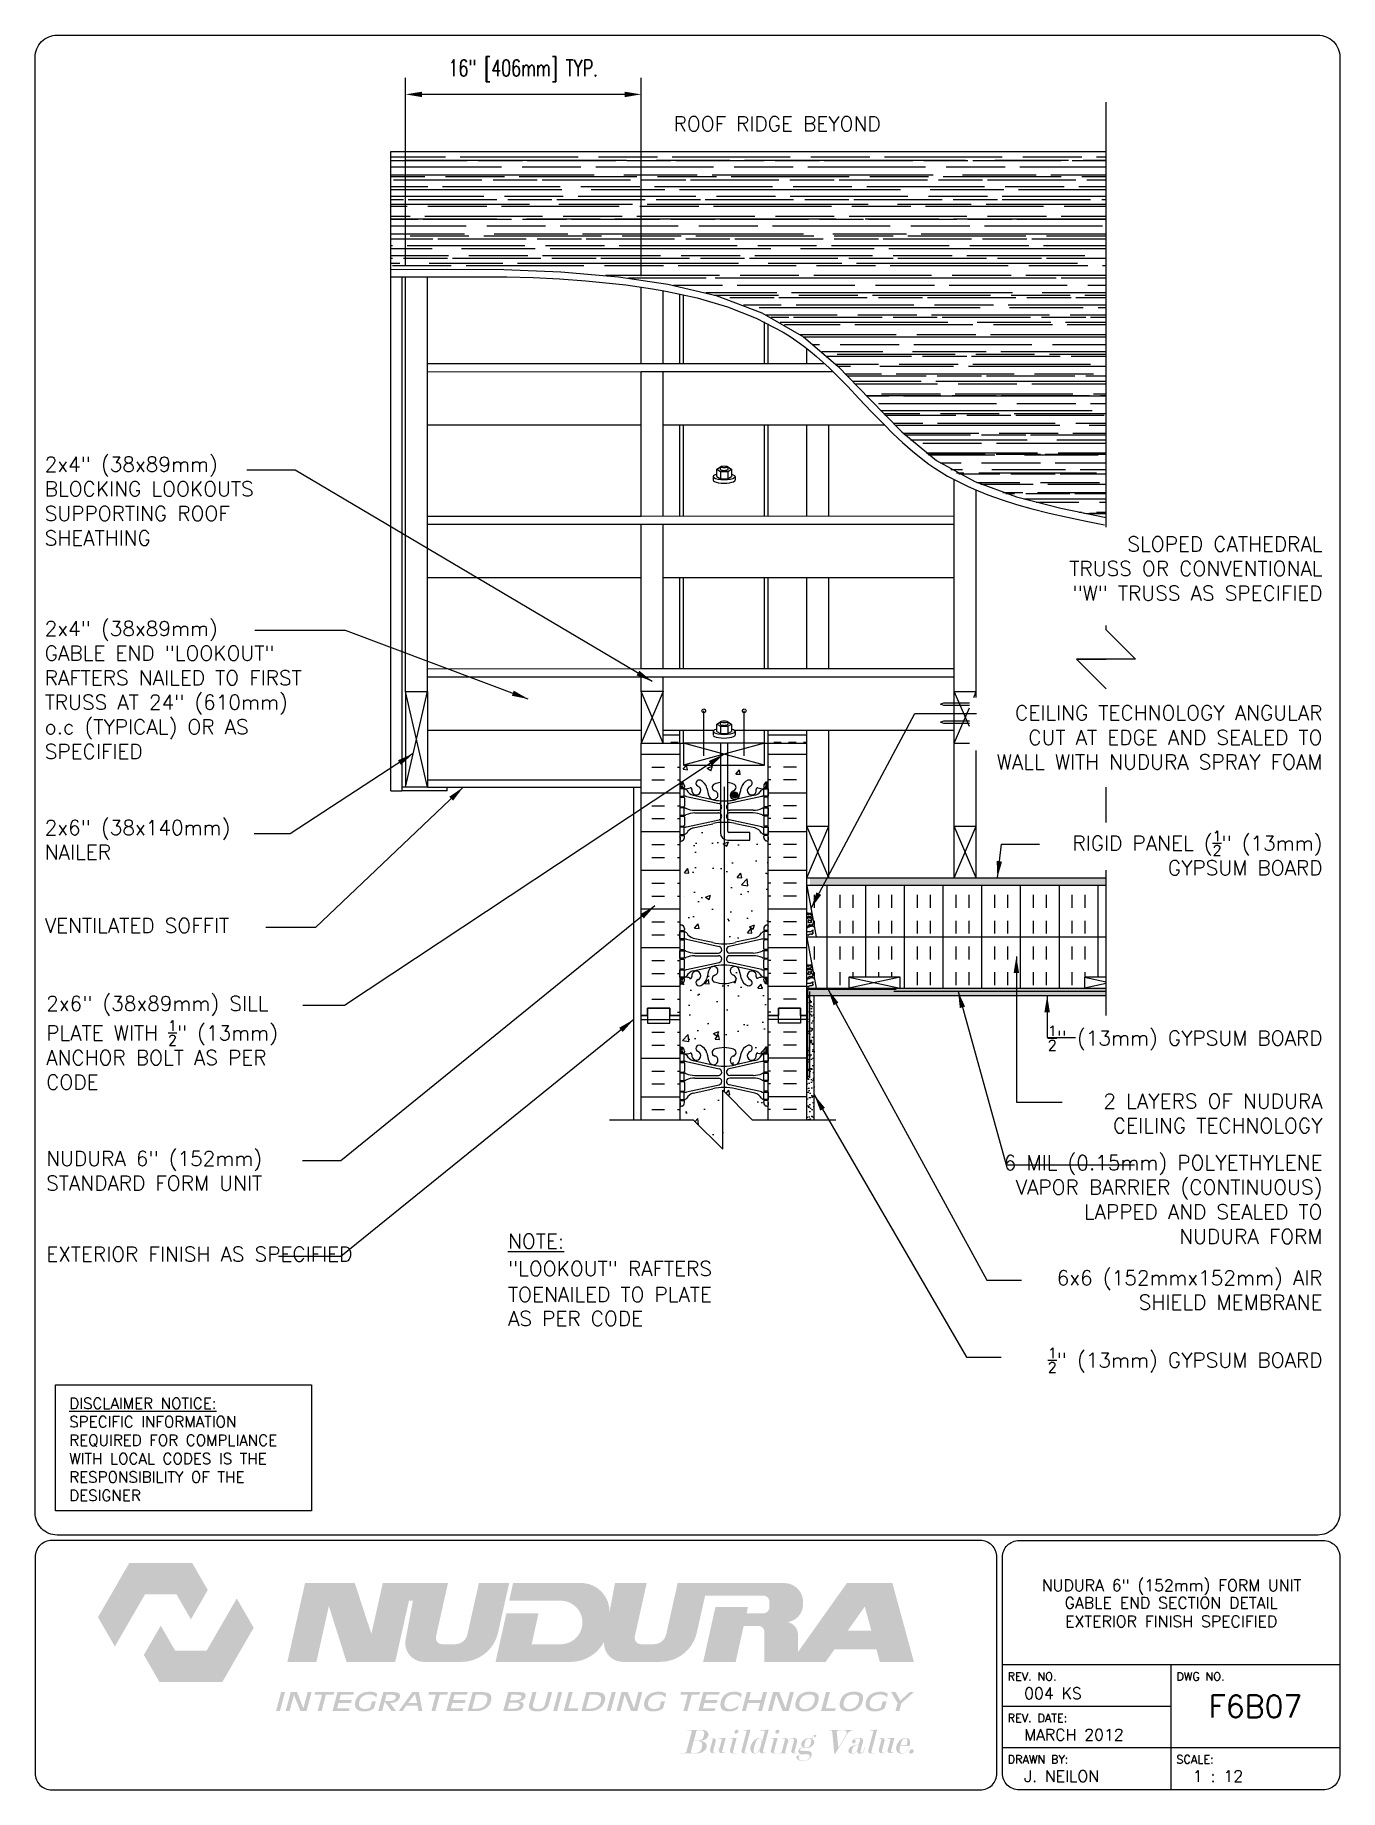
# Paper-space layout 'F6B07' of a CAD drawing. Header units: inches. Extents: x 0.42 to 7.8, y 0.49 to 10.41.
# The model-space entities are those that its viewports show. They can reach past a viewport. Long polylines and large blocks are cut down to what shows.
import ezdxf
from ezdxf.enums import TextEntityAlignment as Align

# ---------------------------------------------------------------- set-up
doc = ezdxf.new("R2010")
doc.units = ezdxf.units.IN
doc.header["$LTSCALE"] = 0.5
doc.header["$MEASUREMENT"] = 0
doc.linetypes.add('DASHED2', pattern=[0.375, 0.25, -0.125])
doc.linetypes.add('HIDDEN2', pattern=[0.1875, 0.125, -0.0625])
for name, color, linetype in [('HATCH', 12, 'Continuous'), ('LINE15', 9, 'Continuous'), ('line25', 2, 'Continuous'), ('LINE3', 3, 'Continuous'), ('LINE50', 5, 'Continuous'), ('LINE9', 9, 'Continuous'), ('LOGO', 7, 'Continuous'), ('TBK_LINE65', 3, 'Continuous'), ('TBK_TEXT', 4, 'Continuous'), ('TEXT', 4, 'Continuous'), ('Web_Edge', 9, 'Continuous')]:
    doc.layers.add(name, color=color, linetype=linetype)
doc.styles.add('DIM', font='romans.shx', dxfattribs={"width": 0.7})
doc.styles.add('ROMANS', font='romans.shx', dxfattribs={"height": 1.125})
doc.dimstyles.new('ext_12', dxfattribs={"dimscale": 12, "dimtxt": 0.09375, "dimasz": 0.09375, "dimexe": 0.09375, "dimexo": 0.0625, "dimgap": 0.0625, "dimtad": 1, "dimdec": 1, "dimzin": 3, "dimdsep": 46, "dimlunit": 4, "dimtxsty": 'DIM', "dimcen": 0.09, "dimdle": 0.09375, "dimclrt": 4, "dimadec": 0, "dimazin": 0, "dimtfac": 1, "dimtdec": 1, "dimtmove": 2, "dimatfit": 3, "dimfxl": 1, "dimfrac": 2, "dimtolj": 1, "dimtzin": 0, "dimarcsym": 0})
pattern_1 = [(37.5, (0, -9), (-0.0157483, 0.48170594), [0, -0.38, 0, -0.425, 0, -0.40625]), (7.5, (0, -9), (0.4424442, 0.7055365), [0, -0.205, 0, -0.3425, 0, -0.13125]), (327.5, (-0.3075, -9), (0.7785355, 0.0014148), [0, -0.125, 0, -0.45, 0, -0.5875]), (317.5, (-0.3075, -9), (0.7515317, 0.219419), [0, -0.0625, 0, -0.295, 0, -0.3375])]
pattern_2 = [(90, (0, -9), (-2.625, 2e-16), []), (90, (-0.875, -9), (-2.625, 2e-16), [0.875, -0.875]), (90, (-1.75, -9), (-2.625, 2e-16), [0.875, -0.875])]

psp = doc.layouts.new('F6B07')

# ---------------------------------------------------------------- texts
at = {"layer": 'TBK_TEXT', "color": 7, "style": 'ROMANS'}
for s, p in [('REV. NO.', (5.9215, 1.107)), ('DWG NO.', (6.876, 1.107)), ('REV. DATE:', (5.9215, 0.8726)), ('DRAWN BY:', (5.9215, 0.6382)), ('SCALE:', (6.876, 0.6382))]:
    psp.add_text(s, height=0.04688, dxfattribs=at).set_placement(p)
at = {"layer": 'TEXT', "insert": (0.6134, 2.7065), "char_height": 0.0625, "width": 1.41371, "attachment_point": 1, "style": 'ROMANS'}
psp.add_mtext('{\\Fromans.shx|c1;\\LDISCLAIMER NOTICE:\\l\\PSPECIFIC INFORMATION REQUIRED FOR COMPLIANCE WITH LOCAL CODES IS THE RESPONSIBILITY OF THE DESIGNER}', dxfattribs=at)

msp = doc.modelspace()

# ---------------------------------------------------------------- texts
at = {"layer": 'TEXT', "style": 'ROMANS'}
for s, p in [('ROOF RIDGE BEYOND', (160.19, 76.96)), ('%%UNOTE:', (148.95, 1.12)), ('"LOOKOUT" RAFTERS', (148.95, -0.74)), ('TOENAILED TO PLATE', (148.95, -2.49)), ('AS PER CODE', (148.95, -4.13))]:
    msp.add_text(s, height=1, dxfattribs=at).set_placement(p)
at = {"layer": 'TEXT', "char_height": 1, "style": 'ROMANS'}
for s, insert, width, attachment_point in [('2x4" (38x89mm) BLOCKING LOOKOUTS SUPPORTING ROOF SHEATHING', (117.5, 54.85), 20.2081, 1), ('SLOPED CATHEDRAL \\PTRUSS OR CONVENTIONAL "W" TRUSS AS SPECIFIED', (204.24, 49.44), 20.3337, 3), ('2x4" (38x89mm) \\PGABLE END "LOOKOUT" RAFTERS NAILED TO FIRST TRUSS AT 24" (610mm) o.c (TYPICAL) OR AS SPECIFIED', (117.5, 43.7), 20.2081, 1), ('\\A1;CEILING TECHNOLOGY ANGULAR CUT AT EDGE AND SEALED TO WALL WITH NUDURA SPRAY FOAM', (204.24, 37.98), 24.0802, 3), ('2x6" (38x140mm)\\PNAILER ', (117.5, 30.19), 20.2081, 1), ('\\A1;RIGID PANEL ({\\H0.7x;\\S1/2;}" (13mm) GYPSUM BOARD', (204.24, 29.47), 24.0802, 3), ('VENTILATED SOFFIT', (117.5, 23.54), 20.2081, 1), ('\\A1;2x6" (38x89mm) SILL PLATE WITH {\\H0.7x;\\S1/2;}" (13mm) ANCHOR BOLT AS PER CODE', (117.6, 18.26), 20.2081, 1), ('\\A1;{\\H0.7x;\\S1/2;}" (13mm) GYPSUM BOARD', (204.24, 16.25), 17.8082, 3), ('2 LAYERS OF NUDURA CEILING TECHNOLOGY ', (204.24, 11.63), 20.7546, 3), ('\\A1;NUDURA 6" (152mm) STANDARD FORM UNIT', (117.6, 7.73), 20.2081, 1), ('6 MIL (0.15mm) POLYETHYLENE VAPOR BARRIER (CONTINUOUS) LAPPED AND SEALED TO NUDURA FORM', (204.24, 7.45), 23.7668, 3), ('\\A1;EXTERIOR FINISH AS SPECIFIED', (117.6, 1.25), 20.2081, 1), ('6x6 (152mmx152mm) AIR SHIELD MEMBRANE', (204.24, -0.36), 23.7668, 3), ('\\A1;{\\H0.7x;\\S1/2;}" (13mm) GYPSUM BOARD', (204.24, -5.61), 23.7668, 3)]:
    msp.add_mtext(s, dxfattribs=dict(at, insert=insert, width=width, attachment_point=attachment_point))

# ---------------------------------------------------------------- blocks, each defined once
blk = doc.blocks.new('TITLEBLOCK-Tag')
at = {"style": 'ROMANS'}
for tag, height, p in [('TITLE_LINE_1', 0.065, (0.927, -0.1328)), ('TITLE_LINE_2', 0.065, (0.9294, -0.2258)), ('CENTRE-LINE-3', 0.065, (0.927, -0.3246)), ('TITLE_LINE_4', 0.065, (0.927, -0.4299)), ('TITLE_LINE_5', 0.065, (0.927, -0.526)), ('DWG', 0.125, (1.4043, -0.9102))]:
    blk.add_attdef(tag, text='', height=height, dxfattribs=at).set_placement(p, align=Align.MIDDLE_CENTER)
for tag, p in [('LATEST_REVISION', (0.0954, -0.8366)), ('REVISION_DATE', (0.0954, -1.071)), ('DRAWN_BY', (0.0954, -1.3053)), ('SCALE', (1.0499, -1.3053))]:
    blk.add_attdef(tag, text='', height=0.065, dxfattribs=at).set_placement(p, align=Align.MIDDLE_LEFT)
blk = doc.blocks.new('*D1')
at = {"layer": 'Defpoints', "color": 0, "transparency": 16777216}
for p in [(141.99, 79.46), (141.99, 67.08), (157.99, 66.38)]:
    blk.add_point(p, dxfattribs=at)
at = {"layer": 'TEXT', "color": 0, "lineweight": -2, "transparency": 16777216}
for p, q in [((141.99, 67.83), (141.99, 80.58)), ((157.99, 67.13), (157.99, 80.58)), ((156.87, 79.46), (143.12, 79.46))]:
    blk.add_line(p, q, dxfattribs=at)
at = {"layer": 'TEXT', "color": 0, "transparency": 16777216}
for points in [[(143.12, 79.64), (143.12, 79.27), (141.99, 79.46)], [(156.87, 79.64), (156.87, 79.27), (157.99, 79.46)]]:
    blk.add_solid(points, dxfattribs=at)
at = {"layer": 'TEXT', "color": 4, "transparency": 16777216, "insert": (149.99, 81.06), "char_height": 1.125, "attachment_point": 5, "style": 'DIM'}
blk.add_mtext('\\A1;16" [406mm] TYP.', dxfattribs=at)

# ---------------------------------------------------------------- dimensions: what is measured, and where the dimension line sits
at = {"layer": 'TEXT'}
dim = msp.add_linear_dim(base=(141.99, 79.46), p1=(157.99, 66.38), p2=(141.99, 67.08), text='16" [406mm] TYP.', dimstyle='ext_12', dxfattribs=at)
dim.commit()
dim.dimension.update_dxf_attribs({"geometry": '*D1', "text_midpoint": (149.99, 81.06)})

# ---------------------------------------------------------------- hatches: boundary and pattern name
at = {"layer": 'HATCH'}
h = msp.add_hatch(dxfattribs=at)
h.set_pattern_fill('AR-RROOF', color=256, style=0)
edge = h.paths.add_edge_path()
edge.add_line((140.99, 75.59), (140.99, 67.57))
edge.add_spline(control_points=[(140.99, 67.57), (146.11, 67.63), (155.58, 67.75), (169.71, 64.61), (177.11, 53.21), (185.42, 51.56), (189.55, 50.73)], knot_values=[0, 0, 0, 0, 15.458877, 28.655611, 40.987378, 53.138551, 53.138551, 53.138551, 53.138551], degree=3, periodic=0)
edge.add_line((189.55, 50.73), (189.55, 75.59))
edge.add_line((189.55, 75.59), (140.99, 75.59))
h = msp.add_hatch(dxfattribs=at)
h.set_pattern_fill('INSUL', color=256, scale=4, style=0)
h.paths.add_polyline_path([(159.49, 36.31), (159.49, 35.43), (160.62, 35.43), (160.62, 36.31)])
h = msp.add_hatch(dxfattribs=at)
h.set_pattern_fill('INSUL', color=256, scale=4, style=0)
h.paths.add_polyline_path([(166.62, 36.31), (166.62, 35.43), (169.24, 35.43), (169.24, 36.31)])
h = msp.add_hatch(dxfattribs=at)
h.set_pattern_fill('INSUL', color=256, scale=7, style=0)
h.set_pattern_definition([(0, (-2765.5424, -380.0766), (0, 2.625), []), (0, (-2765.5424, -379.2016), (0, 2.625), [0.875, -0.875]), (0, (-2765.5424, -378.3266), (0, 2.625), [0.875, -0.875])])
h.paths.add_polyline_path([(157.99, 16.93), (158.43, 16.93), (158.43, 17.43), (159.93, 17.43), (159.93, 16.93), (160.62, 16.93), (160.62, 34.93), (159.93, 34.93), (159.93, 35.43), (158.43, 35.43), (158.43, 34.93), (157.99, 34.93)])
h = msp.add_hatch(dxfattribs=at)
h.set_pattern_fill('INSUL', color=256, scale=7, style=0)
h.set_pattern_definition([(180, (3092.7808, -380.0766), (0, 2.625), []), (180, (3092.7808, -379.2016), (0, 2.625), [0.875, -0.875]), (180, (3092.7808, -378.3266), (0, 2.625), [0.875, -0.875])])
h.paths.add_polyline_path([(169.24, 16.93), (168.81, 16.93), (168.81, 17.43), (167.31, 17.43), (167.31, 16.93), (166.62, 16.93), (166.62, 34.93), (167.31, 34.93), (167.31, 35.43), (168.81, 35.43), (168.81, 34.93), (169.24, 34.93)])
h = msp.add_hatch(dxfattribs=at)
h.set_pattern_fill('AR-CONC', color=256, scale=0.5)
h.paths.add_polyline_path([(163.62, 28.91, -0.267949), (163.37, 29.35), (163.37, 30.04, 0.039111), (162.85, 29.96), (161.53, 29.67, 0.196323), (161.08, 29.32, -0.188973), (160.92, 29.23), (160.82, 29.23), (160.82, 29.16), (160.87, 29.16, -0.414214), (160.93, 29.1), (160.93, 29.03, -0.317837), (160.76, 28.79, 0.082415), (160.62, 28.71), (160.62, 23.15, 0.082415), (160.76, 23.07, -0.317837), (160.93, 22.84), (160.93, 22.77, -0.414214), (160.87, 22.71), (160.82, 22.71), (160.82, 22.64), (160.92, 22.64, -0.188973), (161.08, 22.54, 0.196323), (161.53, 22.2), (162.85, 21.91, 0.057795), (163.62, 21.82)])
h.paths.add_polyline_path([(166.62, 28.71, 0.082415), (166.48, 28.79, -0.317837), (166.31, 29.03), (166.31, 29.1, -0.414214), (166.37, 29.16), (166.42, 29.16), (166.42, 29.23), (166.31, 29.23, -0.188973), (166.16, 29.32, 0.196323), (165.71, 29.67), (164.39, 29.96, 0.039111), (163.87, 30.04), (163.87, 29.45, 0.414214), (163.97, 29.35), (165.37, 29.35), (165.37, 28.85), (163.87, 28.85, -0.131652), (163.62, 28.91), (163.62, 21.82, 0.057795), (164.39, 21.91), (165.71, 22.2, 0.196323), (166.16, 22.54, -0.188973), (166.31, 22.64), (166.42, 22.64), (166.42, 22.71), (166.37, 22.71, -0.414214), (166.31, 22.77), (166.31, 22.84, -0.317837), (166.48, 23.07, 0.082415), (166.62, 23.15)])
h.paths.add_polyline_path([(163.62, 19.11, -0.082755), (162.97, 19.22, -0.735593), (162.98, 19.67, 1.553132), (162.63, 20.1, 0.053157), (162.46, 19.48, -0.24438), (162.01, 18.96, -1), (161.85, 19.37, 2.182095), (161.44, 19.58, -0.601435), (161.32, 19.48, 0.10046), (160.92, 19.54), (160.82, 19.54), (160.82, 19.47), (160.87, 19.47, -0.414214), (160.93, 19.4), (160.93, 19.34, -0.249069), (160.82, 19.13), (160.82, 19.09), (160.73, 19.09, 0.064398), (160.62, 19.02), (160.62, 16.93), (160.62, 14.84, 0.064398), (160.73, 14.78), (160.82, 14.78), (160.82, 14.74, -0.249069), (160.93, 14.53), (160.93, 14.46, -0.414214), (160.87, 14.4), (160.82, 14.4), (160.82, 14.33), (160.92, 14.33, 0.10046), (161.32, 14.39, -0.601435), (161.44, 14.28, 2.182095), (161.85, 14.49, -1), (162.01, 14.9, -0.24438), (162.46, 14.38, 0.053157), (162.63, 13.77, 1.553132), (162.98, 14.19, -0.735593), (162.97, 14.65, -0.082755), (163.62, 14.76)])
h.paths.add_polyline_path([(163.53, 11.87), (163.62, 11.77), (163.62, 12.05, 0.057795), (162.85, 11.96), (161.53, 11.67, 0.196323), (161.08, 11.32, -0.188973), (160.92, 11.23), (160.82, 11.23), (160.82, 11.16), (160.87, 11.16, -0.414214), (160.93, 11.1), (160.93, 11.03, -0.317837), (160.76, 10.79, 0.082415), (160.62, 10.71), (160.62, 9.87), (161.53, 9.87), (163.53, 7.87)])
h.paths.add_polyline_path([(166.31, 11.03), (166.31, 11.1, -0.414214), (166.37, 11.16), (166.42, 11.16), (166.42, 11.23), (166.31, 11.23, -0.188973), (166.16, 11.32, 0.196323), (165.71, 11.67), (164.39, 11.96, 0.057795), (163.62, 12.05), (163.62, 11.77), (165.53, 9.87), (166.62, 9.87), (166.62, 10.71, 0.082415), (166.48, 10.79, -0.317837)])
h = msp.add_hatch(dxfattribs=at)
h.set_pattern_fill('AR-SAND', color=256, scale=0.25, style=0)
h.set_pattern_definition(pattern_1)
h.paths.add_polyline_path([(169.45, 26.29), (169.45, 25.79), (189.55, 25.79), (189.55, 26.29)])
h = msp.add_hatch(dxfattribs=at)
h.set_pattern_fill('INSUL', color=256, scale=7, angle=90, style=0)
h.set_pattern_definition(pattern_2)
h.paths.add_polyline_path([(169.24, 25.79), (169.24, 25.74), (169.86, 22.29), (189.55, 22.29), (189.55, 25.79)])
h = msp.add_hatch(dxfattribs=at)
h.set_pattern_fill('INSUL', color=256, scale=7, angle=90, style=0)
h.set_pattern_definition(pattern_2)
h.paths.add_polyline_path([(188.08, 18.79), (188.08, 19.54), (189.55, 19.54), (189.55, 22.29), (169.24, 22.29), (169.24, 22.24), (169.86, 18.79), (172.08, 18.79), (172.08, 19.54), (175.58, 19.54), (175.58, 18.79)])
h = msp.add_hatch(dxfattribs=at)
h.set_pattern_fill('AR-CONC', color=256, scale=0.5)
h.paths.add_polyline_path([(166.62, 19.02, 0.064398), (166.51, 19.09), (166.42, 19.09), (166.42, 19.13, -0.249069), (166.31, 19.34), (166.31, 19.4, -0.414214), (166.37, 19.47), (166.42, 19.47), (166.42, 19.54), (166.31, 19.54, 0.10046), (165.92, 19.48, -0.601435), (165.8, 19.58, 2.182095), (165.39, 19.37, -1), (165.23, 18.96, -0.24438), (164.78, 19.48, 0.053157), (164.61, 20.1, 0.223253), (164.41, 20.26), (164.39, 20.27, 0.955472), (164.26, 19.67, -0.735593), (164.27, 19.22, -0.082755), (163.62, 19.11), (163.62, 14.76, -0.082755), (164.27, 14.65, -0.735593), (164.26, 14.19, 0.955472), (164.39, 13.6), (164.41, 13.6, 0.223253), (164.61, 13.77, 0.053157), (164.78, 14.38, -0.24438), (165.23, 14.9, -1), (165.39, 14.49, 2.182095), (165.8, 14.28, -0.601435), (165.92, 14.39, 0.10046), (166.31, 14.33), (166.42, 14.33), (166.42, 14.4), (166.37, 14.4, -0.414214), (166.31, 14.46), (166.31, 14.53, -0.249069), (166.42, 14.74), (166.42, 14.78), (166.51, 14.78, 0.064398), (166.62, 14.84), (166.62, 16.93)])
h = msp.add_hatch(dxfattribs=at)
h.set_pattern_fill('AR-SAND', color=256, scale=0.25, style=0)
h.set_pattern_definition(pattern_1)
h.paths.add_polyline_path([(189.55, 18.29), (189.55, 18.79), (169.24, 18.79), (169.24, 18.29)])
h = msp.add_hatch(dxfattribs=at)
h.set_pattern_fill('AR-SAND', color=256, scale=0.25, style=0)
h.set_pattern_definition(pattern_1)
h.paths.add_polyline_path([(169.24, 9.87), (169.74, 9.87), (169.74, 18.29), (169.24, 18.29)])
at = {"layer": 'LINE3'}
msp.add_hatch(color=256, dxfattribs=at).paths.add_polyline_path([(164.55, 31.9, 1), (164.13, 31.9, 1)])

# ---------------------------------------------------------------- linework, layer by layer
msp.add_line((141.99, 32.43), (141.99, 32.43))
at = {"layer": 'HATCH'}
for p, q in [((140.99, 32.18), (140.99, 67.08)), ((143.49, 32.43), (141.99, 38.93)), ((141.99, 32.43), (143.49, 38.93)), ((159.49, 35.43), (157.99, 38.93)), ((159.49, 38.93), (157.99, 35.43)), ((180.27, 36.55), (179.24, 38.93)), ((180.57, 38.52), (180.74, 38.93)), ((179.24, 35.43), (180.27, 37.82)), ((166.37, 33.93), (160.87, 35.43)), ((166.37, 35.43), (160.87, 33.93)), ((160.83, 33.65), (161.07, 33.93)), ((160.83, 33.65), (161.13, 33.62)), ((161.13, 33.62), (161.07, 33.93)), ((162.19, 33.47), (162.19, 33.47)), ((162.48, 33.72), (162.83, 33.86)), ((162.48, 33.72), (162.72, 33.56)), ((162.72, 33.55), (162.83, 33.86)), ((164.42, 33.33), (164.66, 33.62)), ((164.72, 33.3), (164.66, 33.62)), ((164.76, 33.82), (164.76, 33.82)), ((140.99, 32.18), (141.74, 32.18)), ((161.43, 32.71), (161.43, 32.71)), ((161.82, 32.3), (161.82, 32.3)), ((164.34, 33.21), (164.34, 33.21)), ((164.42, 33.33), (164.71, 33.31)), ((166.22, 32.88), (166.22, 32.88)), ((164.7, 32.16), (164.7, 32.16)), ((170.74, 26.29), (169.24, 29.79)), ((169.24, 26.29), (170.74, 29.79)), ((180.74, 26.29), (179.24, 29.79)), ((179.24, 26.29), (180.74, 29.79)), ((160.96, 24.99), (160.96, 24.99)), ((164.34, 22.17), (164.34, 22.17)), ((162.66, 19.3), (162.66, 19.3)), ((172.08, 19.54), (175.58, 18.79)), ((175.58, 19.54), (172.08, 18.79)), ((188.08, 19.54), (189.55, 19.23)), ((189.55, 19.11), (188.08, 18.79)), ((161.04, 18.74), (161.04, 18.74)), ((169.5, 18), (169.5, 18)), ((169.68, 18), (169.68, 18)), ((169.33, 17.74), (169.33, 17.74)), ((157.99, 16.67), (160.62, 16.67)), ((158.71, 15.8), (159.58, 15.8)), ((160.46, 15.8), (160.62, 15.8)), ((169.24, 16.67), (166.62, 16.67)), ((166.78, 15.8), (166.62, 15.8)), ((168.53, 15.8), (167.66, 15.8)), ((158.71, 14.92), (159.58, 14.92)), ((160.46, 14.92), (160.62, 14.92)), ((166.22, 14.88), (166.22, 14.88)), ((166.78, 14.92), (166.62, 14.92)), ((168.53, 14.92), (167.66, 14.92)), ((157.99, 14.05), (160.62, 14.05)), ((158.71, 13.17), (159.58, 13.17)), ((160.46, 13.17), (160.62, 13.17)), ((164.7, 14.16), (164.7, 14.16)), ((169.24, 14.05), (166.62, 14.05)), ((166.78, 13.17), (166.62, 13.17)), ((168.53, 13.17), (167.66, 13.17)), ((158.71, 12.3), (159.58, 12.3)), ((160.46, 12.3), (160.62, 12.3)), ((166.78, 12.3), (166.62, 12.3)), ((168.53, 12.3), (167.66, 12.3)), ((157.99, 11.42), (160.62, 11.42)), ((169.24, 11.42), (166.62, 11.42)), ((158.71, 10.55), (159.58, 10.55)), ((160.46, 10.55), (160.62, 10.55)), ((166.78, 10.55), (166.62, 10.55)), ((168.53, 10.55), (167.66, 10.55))]:
    msp.add_line(p, q, dxfattribs=at)
at = {"layer": 'HATCH', "linetype": 'HIDDEN2'}
for p, q in [((162.24, 34.56), (162.24, 37.62)), ((164.99, 34.56), (164.99, 37.62))]:
    msp.add_line(p, q, dxfattribs=at)
at = {"layer": 'HATCH', "linetype": 'DASHED2'}
for p, q in [((169.24, 25.74), (169.86, 22.29)), ((169.24, 22.24), (169.86, 18.79))]:
    msp.add_line(p, q, dxfattribs=at)
at = {"layer": 'HATCH'}
for points in [[(169.24, 23.87, 0.395388), (169.31, 23.92, 0.520567), (169.38, 23.84, 0.520567), (169.44, 23.88, 0.520567), (169.47, 23.91, 0.520567), (169.49, 23.89, 0.520567), (169.53, 23.86, 0.081059), (169.54, 23.87)], [(169.51, 23.7, 0.209612), (169.53, 23.7, 0.520567), (169.54, 23.68, 0.520567), (169.54, 23.79, 0.520567), (169.52, 23.79, 0.520567), (169.47, 23.79, 0.520567), (169.41, 23.81, 0.520567), (169.34, 23.77, 0.520567), (169.3, 23.77, 0.494068), (169.24, 23.83, 0.494068)], [(169.24, 23.61, 0.216105), (169.26, 23.65)], [(169.28, 23.52, 0.442919), (169.24, 23.55, 0.442919)], [(169.24, 23.02, 0.418074), (169.32, 23.03, 0.520567), (169.37, 23.08, 0.520567), (169.42, 23.13, 0.520567), (169.53, 23.1, 0.520567), (169.61, 23.08, 0.520567), (169.61, 23.16, 0.520567), (169.64, 23.16, 0.24259), (169.66, 23.19)], [(169.69, 22.96, 0.520567), (169.61, 23.01, 0.520567), (169.54, 22.98, 0.520567), (169.5, 22.98, 0.520567), (169.41, 22.95, 0.520567), (169.37, 22.91, 0.520567), (169.33, 22.94, 0.520567), (169.29, 22.91, 0.520567), (169.27, 22.88, 0.40638), (169.24, 22.92, 0.40638)], [(169.24, 22.4, -0.392063), (169.36, 22.37, -0.520567), (169.45, 22.46, -0.520567), (169.54, 22.46, -0.520567), (169.61, 22.46, -0.520567), (169.68, 22.53, -0.520567), (169.68, 22.72, -0.520567), (169.6, 22.72, -0.520567), (169.55, 22.67, -0.520567), (169.48, 22.63, -0.520567), (169.41, 22.63, -0.520567), (169.35, 22.63, -0.520567), (169.29, 22.63, -0.520567), (169.25, 22.63, -0.067499), (169.24, 22.63, -0.067499)], [(169.26, 23.65, 0.39659), (169.3, 23.62, 0.520567), (169.34, 23.69, 0.520567), (169.41, 23.69, 0.520567), (169.46, 23.64, 0.412162), (169.51, 23.7)], [(169.31, 23.36, 0.520567), (169.36, 23.38, 0.520567), (169.36, 23.44, 0.520567), (169.49, 23.44, 0.520567), (169.54, 23.38, 0.520567), (169.57, 23.49, 0.520567), (169.6, 23.5, 0.520567), (169.54, 23.56, 0.520567), (169.47, 23.52, 0.520567), (169.39, 23.56, 0.520567), (169.3, 23.53, 0.377184), (169.28, 23.52)], [(169.59, 23.26, 0.279313), (169.54, 23.31, 0.520567), (169.48, 23.24, 0.520567), (169.4, 23.21, 0.520567), (169.31, 23.25)], [(169.24, 20.36, 0.395388), (169.31, 20.41, 0.520567), (169.38, 20.34, 0.520567), (169.44, 20.37, 0.520567), (169.47, 20.4, 0.520567), (169.49, 20.38, 0.520567), (169.53, 20.36, 0.081059), (169.54, 20.36)], [(169.51, 20.2, 0.209612), (169.53, 20.2, 0.520567), (169.54, 20.18, 0.520567), (169.54, 20.28, 0.520567), (169.52, 20.28, 0.520567), (169.47, 20.28, 0.520567), (169.41, 20.3, 0.520567), (169.34, 20.26, 0.520567), (169.3, 20.26, 0.494068), (169.24, 20.33, 0.494068)], [(169.53, 20.4, 0.029505), (169.53, 20.41)], [(169.24, 20.11, 0.216105), (169.26, 20.14)], [(169.28, 20.01, 0.442919), (169.24, 20.04, 0.442919)], [(169.28, 19.73, 0.135501), (169.28, 19.74, 0.520567), (169.25, 19.77, 0.085549), (169.24, 19.77, 0.085549)], [(169.24, 19.51, 0.418074), (169.32, 19.53, 0.520567), (169.37, 19.57, 0.520567), (169.42, 19.63, 0.520567), (169.53, 19.6, 0.520567), (169.61, 19.57, 0.520567), (169.61, 19.65, 0.520567), (169.64, 19.65, 0.24259), (169.66, 19.69)], [(169.69, 19.45, 0.520567), (169.61, 19.5, 0.520567), (169.54, 19.48, 0.520567), (169.5, 19.48, 0.520567), (169.41, 19.44, 0.520567), (169.37, 19.4, 0.520567), (169.33, 19.44, 0.520567), (169.29, 19.4, 0.520567), (169.27, 19.38, 0.40638), (169.24, 19.42, 0.40638)], [(169.24, 18.89, -0.392063), (169.36, 18.87, -0.520567), (169.45, 18.96, -0.520567), (169.54, 18.96, -0.520567), (169.61, 18.96, -0.520567), (169.68, 19.03, -0.520567), (169.68, 19.21, -0.520567), (169.6, 19.21, -0.520567), (169.55, 19.17, -0.520567), (169.48, 19.13, -0.520567), (169.41, 19.13, -0.520567), (169.35, 19.13, -0.520567), (169.29, 19.13, -0.520567), (169.25, 19.13, -0.067499), (169.24, 19.13, -0.067499)], [(169.26, 20.14, 0.39659), (169.3, 20.12, 0.520567), (169.34, 20.18, 0.520567), (169.41, 20.18, 0.520567), (169.46, 20.13, 0.412162), (169.51, 20.2)], [(169.31, 19.85, 0.520567), (169.36, 19.87, 0.520567), (169.36, 19.93, 0.520567), (169.49, 19.93, 0.520567), (169.54, 19.88, 0.520567), (169.57, 19.98, 0.520567), (169.6, 20, 0.520567), (169.54, 20.05, 0.520567), (169.47, 20.01, 0.520567), (169.39, 20.06, 0.520567), (169.3, 20.02, 0.377184), (169.28, 20.01)], [(169.59, 19.76, 0.279313), (169.54, 19.8, 0.520567), (169.48, 19.74, 0.520567), (169.4, 19.7, 0.520567), (169.31, 19.74)], [(169.66, 19.7, 0.150765), (169.64, 19.72, 0.520567), (169.6, 19.76, 0.113024), (169.59, 19.76)]]:
    msp.add_lwpolyline(points, format="xyb", dxfattribs=at)
at = {"layer": 'HATCH', "linetype": 'HIDDEN2'}
for centre in [(162.24, 37.62), (164.99, 37.62)]:
    msp.add_circle(centre, 0.125, dxfattribs=at)
at = {"layer": 'LINE15', "linetype": 'Continuous'}
for p, q in [((163.87, 28.85), (165.37, 28.85)), ((165.37, 29.35), (163.97, 29.35)), ((165.37, 28.85), (165.37, 29.35))]:
    msp.add_line(p, q, dxfattribs=at)
at = {"layer": 'LINE15', "color": 12, "linetype": 'HIDDEN2'}
for points in [[(163.37, 35.43), (163.37, 33.93)], [(163.87, 33.93), (163.87, 35.43)]]:
    msp.add_lwpolyline(points, dxfattribs=at)
at = {"layer": 'LINE15', "linetype": 'Continuous'}
for points in [[(163.37, 33.93), (163.37, 29.35)], [(163.87, 29.45), (163.87, 33.93)]]:
    msp.add_lwpolyline(points, dxfattribs=at)
for centre, radius in [((163.87, 29.35), 0.5), ((163.97, 29.45), 0.1)]:
    msp.add_arc(centre, radius, 180, 270, dxfattribs=at)
at = {"layer": 'LINE15', "color": 12, "linetype": 'HIDDEN2'}
msp.add_arc((163.97, 29.45), 0.1, 180, 270, dxfattribs=at)
at = {"layer": 'line25'}
for p, q in [((140.99, 75.59), (189.55, 75.59)), ((140.99, 67.08), (140.99, 75.59)), ((141.99, 38.93), (141.99, 67.08)), ((143.49, 38.93), (143.49, 67.08)), ((157.99, 61.2), (157.99, 66.38)), ((159.49, 61.2), (159.49, 66.14)), ((160.61, 61.2), (160.61, 65.92)), ((166.61, 61.2), (166.61, 63.88)), ((169.24, 61.2), (169.24, 62.2)), ((143.49, 60.63), (157.99, 60.64)), ((157.99, 50.84), (157.99, 60.64)), ((157.99, 60.64), (171.01, 60.64)), ((159.49, 50.85), (159.49, 60.64)), ((143.49, 57.02), (157.99, 57.02)), ((159.49, 57.02), (174.51, 57.02)), ((160.62, 50.85), (160.62, 57.02)), ((166.62, 50.85), (166.62, 57.02)), ((169.24, 50.85), (169.24, 57.02)), ((170.74, 50.85), (170.74, 57.02)), ((179.24, 38.93), (179.24, 53.31)), ((180.74, 38.93), (180.74, 52.6)), ((143.49, 50.28), (157.99, 50.28)), ((157.99, 50.28), (179.24, 50.29)), ((157.99, 45.1), (157.99, 50.28)), ((159.49, 45.1), (159.49, 50.28)), ((143.49, 46.66), (157.99, 46.66)), ((159.49, 46.66), (179.24, 46.66)), ((160.62, 40.49), (160.62, 46.66)), ((166.62, 40.49), (166.62, 46.66)), ((169.24, 40.49), (169.24, 46.66)), ((170.74, 40.49), (170.74, 46.66)), ((157.99, 40.49), (157.99, 45.1)), ((159.49, 40.49), (159.49, 45.1)), ((143.49, 39.92), (157.99, 39.92)), ((157.99, 39.92), (179.24, 39.93)), ((157.99, 38.93), (157.99, 39.92)), ((159.49, 38.93), (159.49, 39.92)), ((141.99, 38.93), (141.99, 32.43)), ((141.99, 38.93), (143.49, 38.93)), ((143.49, 38.93), (143.49, 32.43)), ((179.24, 38.93), (180.74, 38.93)), ((179.24, 26.29), (179.24, 38.93)), ((180.74, 38.52), (180.74, 38.93)), ((143.49, 36.31), (157.99, 36.31)), ((159.49, 36.31), (162.94, 36.31)), ((160.62, 35.43), (160.62, 36.31)), ((164.3, 36.31), (166.37, 36.31)), ((166.37, 36.31), (179.24, 36.31)), ((166.62, 35.43), (166.62, 36.31)), ((169.24, 35.43), (169.24, 36.31)), ((170.74, 26.29), (170.74, 36.31)), ((157.99, 35.43), (160.87, 35.43)), ((160.62, 35.43), (160.62, 16.93)), ((166.37, 35.43), (169.24, 35.43)), ((166.62, 16.93), (166.62, 35.43)), ((179.24, 35.43), (180.27, 35.43)), ((180.74, 29.79), (180.74, 34.93)), ((143.49, 32.43), (141.99, 32.43)), ((169.24, 29.79), (170.74, 29.79)), ((179.24, 29.79), (180.74, 29.79)), ((180.74, 26.29), (180.74, 29.79)), ((169.24, 26.29), (170.74, 26.29)), ((179.24, 26.29), (180.74, 26.29)), ((169.24, 25.79), (189.55, 25.79)), ((169.24, 22.29), (189.55, 22.29)), ((169.24, 18.79), (189.55, 18.79)), ((160.62, 16.93), (160.62, 9.87)), ((166.62, 9.87), (166.62, 16.93))]:
    msp.add_line(p, q, dxfattribs=at)
at = {"layer": 'line25', "color": 9}
for p, q in [((160.86, 61.2), (160.86, 65.86)), ((166.36, 61.2), (166.36, 64.01)), ((160.86, 50.85), (160.86, 57.02)), ((166.36, 50.85), (166.36, 57.02)), ((160.87, 40.49), (160.87, 46.66)), ((166.37, 40.49), (166.37, 46.66)), ((160.87, 35.43), (160.87, 36.31)), ((166.37, 35.43), (166.37, 36.31))]:
    msp.add_line(p, q, dxfattribs=at)
at = {"layer": 'line25'}
for points in [[(157.99, 35.43), (159.49, 35.43), (159.49, 38.93), (157.99, 38.93)], [(160.87, 33.93), (166.37, 33.93), (166.37, 35.43), (160.87, 35.43)], [(172.08, 19.54), (172.08, 18.79), (175.58, 18.79), (175.58, 19.54)]]:
    msp.add_lwpolyline(points, close=True, dxfattribs=at)
msp.add_lwpolyline([(189.55, 19.54), (188.08, 19.54), (188.08, 18.79), (189.55, 18.79)], dxfattribs=at)
msp.add_spline([(140.99, 67.57), (156.45, 67.08), (169, 63), (178.04, 54.62), (189.55, 50.73)], degree=3, dxfattribs=at)
at = {"layer": 'LINE3'}
msp.add_line((163.62, 32.46), (163.62, 11.77), dxfattribs=at)
msp.add_circle((164.34, 31.9), 0.208, dxfattribs=at)
at = {"layer": 'LINE50'}
for p, q in [((157.99, 34.93), (157.99, 35.43)), ((157.99, 16.93), (157.99, 34.93)), ((169.24, 16.93), (169.24, 35.43)), ((157.99, 9.87), (157.99, 16.93)), ((169.24, 9.87), (169.24, 16.93))]:
    msp.add_line(p, q, dxfattribs=at)
for points in [[(157.99, 16.93), (158.43, 16.93), (158.43, 17.43), (159.93, 17.43), (159.93, 16.93), (160.62, 16.93)], [(160.62, 16.93), (159.93, 16.93), (159.93, 17.43), (158.43, 17.43), (158.43, 16.93), (157.99, 16.93)], [(169.24, 16.93), (168.81, 16.93), (168.81, 17.43), (167.31, 17.43), (167.31, 16.93), (166.62, 16.93)], [(166.62, 16.93), (167.31, 16.93), (167.31, 17.43), (168.81, 17.43), (168.81, 16.93), (169.24, 16.93)]]:
    msp.add_lwpolyline(points, dxfattribs=at)
at = {"layer": 'LINE9'}
for p, q in [((189.55, 50.09), (189.55, 78.93)), ((140.99, 67.08), (148.87, 67.08)), ((141.74, 67.08), (141.74, 32.18)), ((143.49, 61.2), (157.99, 61.2)), ((157.99, 61.2), (170.41, 61.2)), ((163.37, 53.87), (163.37, 53.37)), ((163.87, 53.87), (163.87, 53.37)), ((162.87, 53.53), (162.87, 53.28)), ((164.37, 53.52), (164.37, 53.27)), ((143.49, 50.84), (157.99, 50.84)), ((157.99, 50.84), (179.24, 50.85)), ((189.55, 43.12), (189.55, 43.41)), ((191.55, 41.12), (189.55, 43.12)), ((157.99, 40.49), (179.24, 40.5)), ((187.55, 41.12), (189.55, 39.12)), ((187.55, 41.12), (189.55, 41.12)), ((191.55, 41.12), (187.55, 41.12)), ((140.99, 38.93), (140.99, 39.92)), ((143.49, 40.48), (157.99, 40.49)), ((162.87, 36.23), (162.87, 35.98)), ((163.37, 36.58), (163.37, 36.08)), ((163.87, 36.58), (163.87, 36.08)), ((164.37, 36.22), (164.37, 35.97)), ((141.99, 32.43), (141.74, 32.43)), ((144.81, 32.18), (141.74, 32.18)), ((143.49, 32.93), (157.99, 32.93)), ((143.49, 32.43), (157.99, 32.43)), ((144.81, 32.18), (144.81, 32.43)), ((157.49, 9.87), (157.49, 32.43)), ((189.55, 30.03), (189.55, 32.44)), ((169.24, 25.85), (169.24, 26.29)), ((169.45, 26.29), (189.55, 26.29)), ((189.55, 16.93), (189.55, 26.81)), ((169.24, 18.79), (169.24, 25.79)), ((169.24, 18.29), (189.55, 18.29)), ((169.74, 9.87), (169.74, 18.29))]:
    msp.add_line(p, q, dxfattribs=at)
at = {"layer": 'LINE9', "linetype": 'HIDDEN2'}
for p, q in [((175.31, 18.71), (169.31, 18.71)), ((169.31, 12.71), (169.31, 18.71)), ((169.45, 12.71), (169.45, 18.58)), ((189.55, 18.58), (169.45, 18.58))]:
    msp.add_line(p, q, dxfattribs=at)
at = {"layer": 'LINE9'}
for points in [[(163.12, 54.02), (163.37, 54.17)], [(163.12, 53.52), (163.12, 54.02)], [(163.12, 54.02), (163.37, 53.87), (163.87, 53.87), (164.12, 54.02)], [(163.37, 54), (163.37, 54.17)], [(163.87, 54.17), (163.87, 54)], [(163.87, 54.17), (164.12, 54.02)], [(164.12, 54.02), (164.12, 53.52)], [(163.12, 53.52), (163.37, 53.37), (163.87, 53.37), (164.12, 53.52)], [(163.12, 36.72), (163.37, 36.87)], [(163.12, 36.72), (163.37, 36.58), (163.87, 36.58), (164.12, 36.72)], [(163.12, 36.22), (163.12, 36.72)], [(163.12, 36.22), (163.37, 36.08), (163.87, 36.08), (164.12, 36.22)], [(163.37, 36.7), (163.37, 36.87)], [(163.87, 36.87), (163.87, 36.7)], [(163.87, 36.87), (164.12, 36.72)], [(164.12, 36.72), (164.12, 36.22)], [(155.84, 9.87), (161.53, 9.87), (163.53, 7.87), (163.53, 11.87), (165.53, 9.87), (171.21, 9.87)]]:
    msp.add_lwpolyline(points, dxfattribs=at)
at = {"layer": 'LINE9', "linetype": 'HIDDEN2', "flags": 128}
for points in [[(180.27, 37.99), (178.53, 37.99), (178.31, 38.08), (178.53, 38.16), (180.27, 38.16)], [(180.27, 36.77), (178.53, 36.77), (178.31, 36.85), (178.53, 36.93), (180.27, 36.93)]]:
    msp.add_lwpolyline(points, dxfattribs=at)
at = {"layer": 'LINE9', "linetype": 'DASHED2', "ltscale": 0.15}
for points in [[(158.43, 16.93), (158.43, 16.93), (158.43, 16.43), (159.93, 16.43), (159.93, 16.93), (159.93, 16.93)], [(168.81, 16.93), (168.81, 16.93), (168.81, 16.43), (167.31, 16.43), (167.31, 16.93), (167.31, 16.93)]]:
    msp.add_lwpolyline(points, dxfattribs=at)
at = {"layer": 'LINE9'}
for centre, major_axis, ratio, start_param, end_param in [((163.62, 53.52), (-0.75, 0), 0.271965, 5.442117, 10.265847), ((163.62, 54), (-0.25, 0), 0.265658, 6.283185, 9.424778), ((163.62, 53.27), (-0.75, 0), 0.261593, 6.255018, 9.424778), ((163.62, 36.22), (-0.75, 0), 0.271965, 5.442117, 10.265847), ((163.62, 35.97), (-0.75, 0), 0.261593, 6.255018, 9.424778), ((163.62, 36.7), (-0.25, 0), 0.265658, 6.283185, 9.424778)]:
    msp.add_ellipse(centre, major_axis=major_axis, ratio=ratio, start_param=start_param, end_param=end_param, dxfattribs=at)
for centre in [(163.62, 54.17), (163.62, 36.87)]:
    msp.add_ellipse(centre, major_axis=(-0.25, 0), ratio=0.265658, dxfattribs=at)
msp.add_open_spline([(148.87, 67.08), (151.25, 67.03), (153.63, 66.9), (157.26, 66.5), (158.47, 66.33), (162.53, 65.57), (165.28, 64.73), (168.27, 62.93), (168.88, 62.5), (170.05, 61.55), (170.61, 61.03), (172.27, 59.4), (173.33, 58.22), (175.28, 56.23), (176.16, 55.4), (177.65, 54.26), (178.21, 53.89), (179.38, 53.22), (179.98, 52.93), (181.83, 52.12), (183.12, 51.71), (186.09, 50.92), (187.78, 50.58), (189.45, 50.25)], degree=3, knots=[7.930409, 7.930409, 7.930409, 7.930409, 15.115665, 15.115665, 18.733274, 18.733274, 27.314769, 27.314769, 29.64585, 29.64585, 31.976931, 31.976931, 36.639094, 36.639094, 40.206534, 40.206534, 42.204977, 42.204977, 44.20342, 44.20342, 48.200306, 48.200306, 53.138551, 53.138551, 53.138551, 53.138551], dxfattribs=at)
at = {"layer": 'Web_Edge'}
for p, q in [((160.62, 32.5), (160.66, 32.5)), ((160.62, 32.4), (160.87, 32.4)), ((160.73, 32.78), (160.82, 32.78)), ((160.73, 32.4), (160.73, 32.33)), ((160.82, 32.78), (160.82, 32.74)), ((160.82, 32.4), (160.82, 32.33)), ((160.93, 32.53), (160.93, 32.46)), ((166.31, 32.53), (166.31, 32.46)), ((166.62, 32.4), (166.37, 32.4)), ((166.51, 32.78), (166.42, 32.78)), ((166.42, 32.78), (166.42, 32.74)), ((166.42, 32.4), (166.42, 32.33)), ((166.51, 32.4), (166.51, 32.33)), ((166.62, 32.5), (166.58, 32.5)), ((160.62, 31.76), (160.87, 31.76)), ((160.62, 31.1), (160.87, 31.1)), ((160.73, 31.83), (160.73, 31.76)), ((160.73, 31.1), (160.73, 31.03)), ((160.82, 31.83), (160.82, 31.76)), ((160.82, 31.1), (160.82, 31.03)), ((160.93, 31.7), (160.93, 31.16)), ((161.07, 31.81), (163.28, 31.32)), ((161.53, 31.89), (162.85, 31.6)), ((166.17, 31.81), (163.96, 31.32)), ((165.71, 31.89), (164.39, 31.6)), ((166.31, 31.7), (166.31, 31.16)), ((166.62, 31.76), (166.37, 31.76)), ((166.62, 31.1), (166.37, 31.1)), ((166.42, 31.83), (166.42, 31.76)), ((166.42, 31.1), (166.42, 31.03)), ((166.51, 31.83), (166.51, 31.76)), ((166.51, 31.1), (166.51, 31.03)), ((160.62, 30.46), (160.87, 30.46)), ((160.62, 29.8), (160.87, 29.8)), ((160.73, 30.53), (160.73, 30.46)), ((160.73, 29.8), (160.73, 29.73)), ((160.82, 30.53), (160.82, 30.46)), ((160.82, 29.8), (160.82, 29.73)), ((160.93, 30.4), (160.93, 29.86)), ((161.07, 29.75), (163.28, 30.23)), ((161.53, 29.67), (162.85, 29.96)), ((161.63, 30.87), (163.23, 30.87)), ((161.63, 30.69), (163.23, 30.69)), ((166.17, 29.75), (163.96, 30.23)), ((165.6, 30.87), (164.01, 30.87)), ((165.6, 30.69), (164.01, 30.69)), ((165.71, 29.67), (164.39, 29.96)), ((166.31, 30.4), (166.31, 29.86)), ((166.62, 30.46), (166.37, 30.46)), ((166.62, 29.8), (166.37, 29.8)), ((166.42, 30.53), (166.42, 30.46)), ((166.42, 29.8), (166.42, 29.73)), ((166.51, 30.53), (166.51, 30.46)), ((166.51, 29.8), (166.51, 29.73)), ((160.62, 29.16), (160.87, 29.16)), ((160.63, 29.04), (160.63, 28.85)), ((160.73, 29.23), (160.73, 29.16)), ((160.82, 29.23), (160.82, 29.16)), ((160.93, 29.03), (160.93, 29.1)), ((166.31, 29.03), (166.31, 29.1)), ((166.62, 29.16), (166.37, 29.16)), ((166.42, 29.23), (166.42, 29.16)), ((166.51, 29.23), (166.51, 29.16)), ((166.61, 29.04), (166.61, 28.85)), ((160.62, 22.71), (160.87, 22.71)), ((160.63, 22.83), (160.63, 23.01)), ((160.73, 22.64), (160.73, 22.71)), ((160.82, 22.64), (160.82, 22.71)), ((160.93, 22.84), (160.93, 22.77)), ((166.31, 22.84), (166.31, 22.77)), ((166.62, 22.71), (166.37, 22.71)), ((166.42, 22.64), (166.42, 22.71)), ((166.51, 22.64), (166.51, 22.71)), ((166.61, 22.83), (166.61, 23.01)), ((160.62, 22.07), (160.87, 22.07)), ((160.73, 22.07), (160.73, 22.14)), ((160.82, 22.07), (160.82, 22.14)), ((160.93, 21.47), (160.93, 22)), ((161.07, 22.11), (163.28, 21.63)), ((161.53, 22.2), (162.85, 21.91)), ((166.17, 22.11), (163.96, 21.63)), ((165.71, 22.2), (164.39, 21.91)), ((166.31, 21.47), (166.31, 22)), ((166.62, 22.07), (166.37, 22.07)), ((166.42, 22.07), (166.42, 22.14)), ((166.51, 22.07), (166.51, 22.14)), ((160.62, 21.41), (160.87, 21.41)), ((160.62, 20.77), (160.87, 20.77)), ((160.73, 21.34), (160.73, 21.41)), ((160.73, 20.77), (160.73, 20.84)), ((160.82, 21.34), (160.82, 21.41)), ((160.82, 20.77), (160.82, 20.84)), ((160.93, 20.17), (160.93, 20.7)), ((161.07, 20.06), (163.28, 20.54)), ((161.53, 19.98), (162.85, 20.27)), ((161.63, 21.18), (163.23, 21.18)), ((161.63, 21), (163.23, 21)), ((166.17, 20.06), (163.96, 20.54)), ((165.6, 21.18), (164.01, 21.18)), ((165.6, 21), (164.01, 21)), ((165.71, 19.98), (164.39, 20.27)), ((166.31, 20.17), (166.31, 20.7)), ((166.62, 21.41), (166.37, 21.41)), ((166.62, 20.77), (166.37, 20.77)), ((166.42, 21.34), (166.42, 21.41)), ((166.42, 20.77), (166.42, 20.84)), ((166.51, 21.34), (166.51, 21.41)), ((166.51, 20.77), (166.51, 20.84)), ((160.62, 20.11), (160.87, 20.11)), ((160.62, 19.47), (160.87, 19.47)), ((160.62, 19.37), (160.66, 19.37)), ((160.73, 20.04), (160.73, 20.11)), ((160.73, 19.47), (160.73, 19.54)), ((160.73, 19.09), (160.82, 19.09)), ((160.82, 20.04), (160.82, 20.11)), ((160.82, 19.47), (160.82, 19.54)), ((160.82, 19.09), (160.82, 19.13)), ((160.93, 19.34), (160.93, 19.4)), ((166.31, 19.34), (166.31, 19.4)), ((166.62, 20.11), (166.37, 20.11)), ((166.62, 19.47), (166.37, 19.47)), ((166.42, 20.04), (166.42, 20.11)), ((166.42, 19.47), (166.42, 19.54)), ((166.42, 19.09), (166.42, 19.13)), ((166.51, 19.09), (166.42, 19.09)), ((166.51, 20.04), (166.51, 20.11)), ((166.51, 19.47), (166.51, 19.54)), ((166.62, 19.37), (166.58, 19.37)), ((160.62, 14.5), (160.66, 14.5)), ((160.62, 14.4), (160.87, 14.4)), ((160.73, 14.78), (160.82, 14.78)), ((160.73, 14.4), (160.73, 14.33)), ((160.82, 14.78), (160.82, 14.74)), ((160.82, 14.4), (160.82, 14.33)), ((160.93, 14.53), (160.93, 14.46)), ((166.31, 14.53), (166.31, 14.46)), ((166.62, 14.4), (166.37, 14.4)), ((166.42, 14.78), (166.42, 14.74)), ((166.51, 14.78), (166.42, 14.78)), ((166.42, 14.4), (166.42, 14.33)), ((166.51, 14.4), (166.51, 14.33)), ((166.62, 14.5), (166.58, 14.5)), ((160.62, 13.76), (160.87, 13.76)), ((160.73, 13.83), (160.73, 13.76)), ((160.82, 13.83), (160.82, 13.76)), ((160.93, 13.7), (160.93, 13.16)), ((161.07, 13.81), (163.28, 13.32)), ((161.53, 13.89), (162.85, 13.6)), ((166.17, 13.81), (163.96, 13.32)), ((165.71, 13.89), (164.39, 13.6)), ((166.31, 13.7), (166.31, 13.16)), ((166.62, 13.76), (166.37, 13.76)), ((166.42, 13.83), (166.42, 13.76)), ((166.51, 13.83), (166.51, 13.76)), ((160.62, 13.1), (160.87, 13.1)), ((160.62, 12.46), (160.87, 12.46)), ((160.73, 13.1), (160.73, 13.03)), ((160.73, 12.53), (160.73, 12.46)), ((160.82, 13.1), (160.82, 13.03)), ((160.82, 12.53), (160.82, 12.46)), ((160.93, 12.4), (160.93, 11.86)), ((161.07, 11.75), (163.28, 12.23)), ((161.53, 11.67), (162.85, 11.96)), ((161.63, 12.87), (163.23, 12.87)), ((161.63, 12.69), (163.23, 12.69)), ((166.17, 11.75), (163.96, 12.23)), ((165.6, 12.87), (164.01, 12.87)), ((165.6, 12.69), (164.01, 12.69)), ((165.71, 11.67), (164.39, 11.96)), ((166.31, 12.4), (166.31, 11.86)), ((166.62, 13.1), (166.37, 13.1)), ((166.62, 12.46), (166.37, 12.46)), ((166.42, 13.1), (166.42, 13.03)), ((166.42, 12.53), (166.42, 12.46)), ((166.51, 13.1), (166.51, 13.03)), ((166.51, 12.53), (166.51, 12.46)), ((160.62, 11.8), (160.87, 11.8)), ((160.62, 11.16), (160.87, 11.16)), ((160.63, 11.04), (160.63, 10.85)), ((160.73, 11.8), (160.73, 11.73)), ((160.73, 11.23), (160.73, 11.16)), ((160.82, 11.8), (160.82, 11.73)), ((160.82, 11.23), (160.82, 11.16)), ((160.93, 11.03), (160.93, 11.1)), ((166.31, 11.03), (166.31, 11.1)), ((166.62, 11.8), (166.37, 11.8)), ((166.62, 11.16), (166.37, 11.16)), ((166.42, 11.8), (166.42, 11.73)), ((166.42, 11.23), (166.42, 11.16)), ((166.51, 11.8), (166.51, 11.73)), ((166.51, 11.23), (166.51, 11.16)), ((166.61, 11.04), (166.61, 10.85))]:
    msp.add_line(p, q, dxfattribs=at)
for points in [[(160.62, 31.83), (160.92, 31.83), (160.92, 32.33), (160.62, 32.33)], [(166.61, 31.83), (166.31, 31.83), (166.31, 32.33), (166.61, 32.33)], [(160.62, 30.53), (160.92, 30.53), (160.92, 31.03), (160.62, 31.03)], [(166.61, 30.53), (166.31, 30.53), (166.31, 31.03), (166.61, 31.03)], [(160.62, 29.23), (160.92, 29.23), (160.92, 29.73), (160.62, 29.73)], [(166.61, 29.23), (166.31, 29.23), (166.31, 29.73), (166.61, 29.73)], [(160.62, 22.64), (160.92, 22.64), (160.92, 22.14), (160.62, 22.14)], [(166.61, 22.64), (166.31, 22.64), (166.31, 22.14), (166.61, 22.14)], [(160.62, 21.34), (160.92, 21.34), (160.92, 20.84), (160.62, 20.84)], [(166.61, 21.34), (166.31, 21.34), (166.31, 20.84), (166.61, 20.84)], [(160.62, 20.04), (160.92, 20.04), (160.92, 19.54), (160.62, 19.54)], [(166.61, 20.04), (166.31, 20.04), (166.31, 19.54), (166.61, 19.54)], [(160.62, 13.83), (160.92, 13.83), (160.92, 14.33), (160.62, 14.33)], [(166.61, 13.83), (166.31, 13.83), (166.31, 14.33), (166.61, 14.33)], [(160.62, 12.53), (160.92, 12.53), (160.92, 13.03), (160.62, 13.03)], [(166.61, 12.53), (166.31, 12.53), (166.31, 13.03), (166.61, 13.03)], [(160.62, 11.23), (160.92, 11.23), (160.92, 11.73), (160.62, 11.73)], [(166.61, 11.23), (166.31, 11.23), (166.31, 11.73), (166.61, 11.73)]]:
    msp.add_lwpolyline(points, close=True, dxfattribs=at)
for centre, radius, start, end in [((160.93, 33.24), 0.5, 231.6833, 250.5288), ((160.93, 33.24), 0.6, 238.8907, 245.0748), ((160.66, 32.52), 0.02, 270, 14.1541), ((160.92, 32.58), 0.25, 140.1145, 222.4609), ((160.67, 32.67), 0.02, 340.7916, 65.0748), ((160.77, 32.71), 0.045, 319.1879, 141.448), ((160.77, 32.45), 0.045, 222.4609, 42.4609), ((160.68, 32.53), 0.25, 0, 70.5288), ((160.92, 32.58), 0.16, 140.0001, 222.4609), ((160.87, 32.46), 0.0625, 270, 0), ((160.98, 33.33), 1, 266.7879, 289.9067), ((160.88, 32.08), 0.25, 37.2777, 80.0823), ((161.73, 32.61), 0.75, 210.155, 254.5838), ((161.35, 32.3), 0.09, 346.6795, 108.8651), ((161.73, 32.21), 0.305, 166.6795, 68.1963), ((161.93, 32.7), 0.22, 68.1963, 248.1963), ((161.73, 32.21), 0.745, 13.2652, 68.1963), ((165.42, 32.85), 3, 189.0273, 201.1984), ((162.9, 31.9), 0.305, 205.3782, 74.2747), ((163.05, 32.42), 0.24, 108.923, 254.2747), ((163.62, 30.76), 2, 97.1808, 108.923), ((163.62, 30.76), 2, 71.077, 82.8192), ((164.34, 31.9), 0.305, 105.7253, 334.6218), ((164.19, 32.42), 0.24, 285.7253, 71.077), ((161.82, 32.85), 3, 338.8016, 350.9727), ((165.5, 32.21), 0.745, 111.8037, 166.7348), ((165.5, 32.21), 0.305, 111.8037, 13.3205), ((165.31, 32.7), 0.22, 291.8037, 111.8037), ((165.51, 32.61), 0.75, 285.4162, 329.845), ((165.89, 32.3), 0.09, 71.1349, 193.3205), ((166.26, 33.33), 1, 250.0933, 273.2121), ((166.36, 32.08), 0.25, 99.9177, 142.7223), ((166.56, 32.53), 0.25, 109.4712, 180), ((166.37, 32.46), 0.0625, 180, 270), ((166.47, 32.45), 0.045, 137.5391, 317.5391), ((166.47, 32.71), 0.045, 38.552, 220.8121), ((166.32, 32.58), 0.16, 317.5391, 39.9999), ((166.31, 33.24), 0.5, 289.4712, 308.3167), ((166.32, 32.58), 0.25, 317.5391, 39.8855), ((166.57, 32.67), 0.02, 114.9252, 199.2084), ((166.31, 33.24), 0.6, 294.9252, 301.1093), ((166.58, 32.52), 0.02, 165.8459, 270), ((160.87, 31.7), 0.0625, 0, 90), ((160.87, 31.16), 0.0625, 270, 0), ((160.83, 30.83), 1, 76.4291, 84.7991), ((160.92, 30.81), 0.219, 60.4937, 88.92), ((161.66, 32.47), 1.6, 246.5673, 268.9203), ((163.62, 34.86), 3.36, 256.7692, 265.7281), ((163.23, 31.1), 0.23, 52.7778, 77.6055), ((163.62, 34.86), 3.36, 274.2719, 283.2308), ((164.01, 31.1), 0.23, 102.3945, 127.2222), ((165.57, 32.47), 1.6, 271.0797, 293.4327), ((166.4, 30.83), 1, 95.2009, 103.5709), ((166.32, 30.81), 0.219, 91.08, 119.5063), ((166.37, 31.7), 0.0625, 90, 180), ((166.37, 31.16), 0.0625, 180, 270), ((160.87, 30.4), 0.0625, 0, 90), ((160.87, 29.86), 0.0625, 270, 0), ((160.92, 30.75), 0.219, 271.08, 299.5063), ((160.92, 30.75), 0.219, 271.08, 299.5063), ((161.66, 29.09), 1.6, 91.0797, 113.4327), ((161.66, 29.09), 1.6, 91.0797, 113.4327), ((163.62, 26.69), 3.36, 94.2719, 103.2308), ((163.23, 31.1), 0.23, 270, 307.2222), ((163.23, 30.46), 0.23, 52.7778, 90), ((163.23, 30.46), 0.23, 282.3945, 307.2222), ((164.01, 31.1), 0.23, 232.7778, 270), ((164.01, 30.46), 0.23, 90, 127.2222), ((164.01, 30.46), 0.23, 232.7778, 257.6055), ((163.62, 26.69), 3.36, 76.7692, 85.7281), ((165.57, 29.09), 1.6, 66.5673, 88.9203), ((165.57, 29.09), 1.6, 66.5673, 88.9203), ((166.32, 30.75), 0.219, 240.4937, 268.92), ((166.32, 30.75), 0.219, 240.4937, 268.92), ((166.37, 30.4), 0.0625, 90, 180), ((166.37, 29.86), 0.0625, 180, 270), ((160.61, 29.04), 0.02, 0, 60.012), ((160.61, 28.85), 0.02, 301.073, 0), ((160.93, 28.32), 0.6, 121.073, 121.1093), ((160.93, 28.32), 0.5, 109.4712, 128.3167), ((160.68, 29.03), 0.25, 289.4712, 360), ((160.87, 29.1), 0.0625, 360, 90), ((160.83, 30.72), 1, 275.2009, 283.5709), ((160.88, 29.48), 0.25, 279.9177, 322.7223), ((161.73, 28.95), 0.75, 105.4162, 149.845), ((165.51, 28.95), 0.75, 30.155, 74.5838), ((166.36, 29.48), 0.25, 217.2777, 260.0823), ((166.4, 30.72), 1, 256.4291, 264.7991), ((166.37, 29.1), 0.0625, 90, 180), ((166.56, 29.03), 0.25, 180, 250.5288), ((166.31, 28.32), 0.5, 51.6833, 70.5288), ((166.63, 29.04), 0.02, 119.988, 180), ((166.63, 28.85), 0.02, 180, 238.927), ((166.31, 28.32), 0.6, 58.8907, 58.927), ((160.93, 23.54), 0.5, 231.6833, 250.5288), ((160.93, 23.54), 0.6, 238.8907, 238.927), ((160.61, 23.01), 0.02, 360, 58.927), ((160.61, 22.83), 0.02, 299.988, 360), ((160.68, 22.84), 0.25, 0, 70.5288), ((160.87, 22.77), 0.0625, 270, 0), ((160.88, 22.39), 0.25, 37.2777, 80.0823), ((166.36, 22.39), 0.25, 99.9177, 142.7223), ((166.56, 22.84), 0.25, 109.4712, 180), ((166.37, 22.77), 0.0625, 180, 270), ((166.31, 23.54), 0.5, 289.4712, 308.3167), ((166.63, 23.01), 0.02, 121.073, 180), ((166.63, 22.83), 0.02, 180, 240.012), ((166.31, 23.54), 0.6, 301.073, 301.1093), ((160.87, 22), 0.0625, 0, 90), ((160.87, 21.47), 0.0625, 270, 0), ((160.83, 21.14), 1, 76.4291, 84.7991), ((161.73, 22.92), 0.75, 210.155, 254.5838), ((163.62, 25.17), 3.36, 256.7692, 270), ((163.23, 21.41), 0.23, 270, 77.6055), ((163.62, 25.17), 3.36, 270, 283.2308), ((164.01, 21.41), 0.23, 102.3945, 270), ((165.51, 22.92), 0.75, 285.4162, 329.845), ((166.4, 21.14), 1, 95.2009, 103.5709), ((166.37, 22), 0.0625, 90, 180), ((166.37, 21.47), 0.0625, 180, 270), ((160.87, 20.7), 0.0625, 0, 90), ((160.92, 21.12), 0.219, 60.4937, 88.92), ((160.92, 21.12), 0.219, 60.4937, 88.92), ((160.92, 21.06), 0.219, 271.08, 299.5063), ((161.66, 22.78), 1.6, 246.5673, 268.9203), ((161.66, 22.78), 1.6, 246.5673, 268.9203), ((161.66, 19.4), 1.6, 91.0797, 113.4327), ((162.9, 19.97), 0.305, 285.7253, 154.6218), ((163.62, 17), 3.36, 90, 103.2308), ((163.23, 20.77), 0.23, 282.3945, 90), ((163.62, 17), 3.36, 76.7692, 90), ((164.01, 20.77), 0.23, 90, 257.6055), ((164.34, 19.97), 0.305, 25.3782, 254.2747), ((165.57, 22.78), 1.6, 271.0797, 293.4327), ((165.57, 22.78), 1.6, 271.0797, 293.4327), ((165.57, 19.4), 1.6, 66.5673, 88.9203), ((166.32, 21.12), 0.219, 91.08, 119.5063), ((166.32, 21.12), 0.219, 91.08, 119.5063), ((166.32, 21.06), 0.219, 240.4937, 268.92), ((166.37, 20.7), 0.0625, 90, 180), ((160.93, 18.63), 0.6, 114.9252, 121.1093), ((160.93, 18.63), 0.5, 109.4712, 128.3167), ((160.66, 19.35), 0.02, 345.8459, 90), ((160.92, 19.28), 0.25, 137.5391, 219.8855), ((160.67, 19.19), 0.02, 294.9252, 19.2084), ((160.77, 19.15), 0.045, 218.552, 40.8121), ((160.77, 19.42), 0.045, 317.5391, 137.5391), ((160.92, 19.28), 0.16, 137.5391, 219.9999), ((160.68, 19.34), 0.25, 289.4712, 360), ((160.87, 20.17), 0.0625, 270, 0), ((160.87, 19.4), 0.0625, 360, 90), ((160.83, 21.03), 1, 275.2009, 283.5709), ((160.88, 19.78), 0.25, 279.9177, 322.7223), ((160.98, 18.54), 1, 70.0933, 93.2121), ((161.73, 19.25), 0.75, 105.4162, 149.845), ((161.35, 19.56), 0.09, 251.1349, 13.3205), ((161.73, 19.65), 0.305, 291.8037, 193.3205), ((161.93, 19.17), 0.22, 111.8037, 291.8037), ((161.73, 19.65), 0.745, 291.8037, 346.7348), ((165.42, 19.01), 3, 158.8016, 170.9727), ((163.05, 19.44), 0.24, 105.7253, 251.077), ((163.62, 21.11), 2, 251.077, 270), ((163.62, 21.11), 2, 270, 288.923), ((164.19, 19.44), 0.24, 288.923, 74.2747), ((161.82, 19.01), 3, 9.0273, 21.1984), ((165.5, 19.65), 0.745, 193.2652, 248.1963), ((165.5, 19.65), 0.305, 346.6795, 248.1963), ((165.31, 19.17), 0.22, 248.1963, 68.1963), ((165.51, 19.25), 0.75, 30.155, 74.5838), ((165.89, 19.56), 0.09, 166.6795, 288.8651), ((166.26, 18.54), 1, 86.7879, 109.9067), ((166.36, 19.78), 0.25, 217.2777, 260.0823), ((166.4, 21.03), 1, 256.4291, 264.7991), ((166.37, 20.17), 0.0625, 180, 270), ((166.37, 19.4), 0.0625, 90, 180), ((166.56, 19.34), 0.25, 180, 250.5288), ((166.47, 19.42), 0.045, 42.4609, 222.4609), ((166.32, 19.28), 0.16, 320.0001, 42.4609), ((166.47, 19.15), 0.045, 139.1879, 321.448), ((166.31, 18.63), 0.5, 51.6833, 70.5288), ((166.32, 19.28), 0.25, 320.1145, 42.4609), ((166.57, 19.19), 0.02, 160.7916, 245.0748), ((166.58, 19.35), 0.02, 90, 194.1541), ((166.31, 18.63), 0.6, 58.8907, 65.0748), ((160.93, 15.24), 0.5, 231.6833, 250.5288), ((160.93, 15.24), 0.6, 238.8907, 245.0748), ((160.66, 14.52), 0.02, 270, 14.1541), ((160.92, 14.58), 0.25, 140.1145, 222.4609), ((160.67, 14.67), 0.02, 340.7916, 65.0748), ((160.77, 14.71), 0.045, 319.1879, 141.448), ((160.77, 14.45), 0.045, 222.4609, 42.4609), ((160.68, 14.53), 0.25, 0, 70.5288), ((160.92, 14.58), 0.16, 140.0001, 222.4609), ((160.87, 14.46), 0.0625, 270, 0), ((160.98, 15.33), 1, 266.7879, 289.9067), ((160.88, 14.08), 0.25, 37.2777, 80.0823), ((161.35, 14.3), 0.09, 346.6795, 108.8651), ((161.73, 14.21), 0.305, 166.6795, 68.1963), ((161.93, 14.7), 0.22, 68.1963, 248.1963), ((161.73, 14.21), 0.745, 13.2652, 68.1963), ((165.42, 14.85), 3, 189.0273, 201.1984), ((163.05, 14.42), 0.24, 108.923, 254.2747), ((163.62, 12.76), 2, 90, 108.923), ((163.62, 12.76), 2, 71.077, 90), ((164.19, 14.42), 0.24, 285.7253, 71.077), ((161.82, 14.85), 3, 338.8016, 350.9727), ((165.5, 14.21), 0.745, 111.8037, 166.7348), ((165.5, 14.21), 0.305, 111.8037, 13.3205), ((165.31, 14.7), 0.22, 291.8037, 111.8037), ((165.89, 14.3), 0.09, 71.1349, 193.3205), ((166.26, 15.33), 1, 250.0933, 273.2121), ((166.36, 14.08), 0.25, 99.9177, 142.7223), ((166.56, 14.53), 0.25, 109.4712, 180), ((166.37, 14.46), 0.0625, 180, 270), ((166.47, 14.45), 0.045, 137.5391, 317.5391), ((166.47, 14.71), 0.045, 38.552, 220.8121), ((166.32, 14.58), 0.16, 317.5391, 39.9999), ((166.31, 15.24), 0.5, 289.4712, 308.3167), ((166.32, 14.58), 0.25, 317.5391, 39.8855), ((166.57, 14.67), 0.02, 114.9252, 199.2084), ((166.31, 15.24), 0.6, 294.9252, 301.1093), ((166.58, 14.52), 0.02, 165.8459, 270), ((160.87, 13.7), 0.0625, 0, 90), ((160.87, 13.16), 0.0625, 270, 0), ((160.83, 12.83), 1, 76.4291, 84.7991), ((161.73, 14.61), 0.75, 210.155, 254.5838), ((162.9, 13.9), 0.305, 205.3782, 74.2747), ((163.62, 16.86), 3.36, 256.7692, 270), ((163.23, 13.1), 0.23, 270, 77.6055), ((163.62, 16.86), 3.36, 270, 283.2308), ((164.01, 13.1), 0.23, 102.3945, 270), ((164.34, 13.9), 0.305, 105.7253, 334.6218), ((165.51, 14.61), 0.75, 285.4162, 329.845), ((166.4, 12.83), 1, 95.2009, 103.5709), ((166.37, 13.7), 0.0625, 90, 180), ((166.37, 13.16), 0.0625, 180, 270), ((160.87, 12.4), 0.0625, 0, 90), ((160.92, 12.81), 0.219, 60.4937, 88.92), ((160.92, 12.75), 0.219, 271.08, 299.5063), ((160.92, 12.75), 0.219, 271.08, 299.5063), ((161.66, 14.47), 1.6, 246.5673, 268.9203), ((161.66, 11.09), 1.6, 91.0797, 113.4327), ((161.66, 11.09), 1.6, 91.0797, 113.4327), ((163.62, 8.69), 3.36, 90, 103.2308), ((163.23, 12.46), 0.23, 282.3945, 90), ((163.62, 8.69), 3.36, 76.7692, 90), ((164.01, 12.46), 0.23, 90, 257.6055), ((165.57, 14.47), 1.6, 271.0797, 293.4327), ((165.57, 11.09), 1.6, 66.5673, 88.9203), ((165.57, 11.09), 1.6, 66.5673, 88.9203), ((166.32, 12.81), 0.219, 91.08, 119.5063), ((166.32, 12.75), 0.219, 240.4937, 268.92), ((166.32, 12.75), 0.219, 240.4937, 268.92), ((166.37, 12.4), 0.0625, 90, 180), ((160.61, 11.04), 0.02, 0, 60.012), ((160.61, 10.85), 0.02, 301.073, 0), ((160.93, 10.32), 0.6, 121.073, 121.1093), ((160.93, 10.32), 0.5, 109.4712, 128.3167), ((160.68, 11.03), 0.25, 289.4712, 360), ((160.87, 11.86), 0.0625, 270, 0), ((160.87, 11.1), 0.0625, 360, 90), ((160.83, 12.72), 1, 275.2009, 283.5709), ((160.88, 11.48), 0.25, 279.9177, 322.7223), ((161.73, 10.95), 0.75, 105.4162, 149.845), ((165.51, 10.95), 0.75, 30.155, 74.5838), ((166.36, 11.48), 0.25, 217.2777, 260.0823), ((166.4, 12.72), 1, 256.4291, 264.7991), ((166.37, 11.86), 0.0625, 180, 270), ((166.37, 11.1), 0.0625, 90, 180), ((166.56, 11.03), 0.25, 180, 250.5288), ((166.31, 10.32), 0.5, 51.6833, 70.5288), ((166.63, 11.04), 0.02, 119.988, 180), ((166.63, 10.85), 0.02, 180, 238.927), ((166.31, 10.32), 0.6, 58.8907, 58.927)]:
    msp.add_arc(centre, radius, start, end, dxfattribs=at)
at = {"layer": 'Web_Edge', "color": 12, "linetype": 'HIDDEN2'}
for centre, radius, start, end in [((163.62, 34.86), 3.36, 265.7281, 270), ((163.23, 31.1), 0.23, 307.2222, 52.7778), ((163.62, 34.86), 3.36, 270, 274.2719), ((164.01, 31.1), 0.23, 127.2222, 232.7778), ((163.23, 30.46), 0.23, 307.2222, 52.7778), ((163.62, 26.69), 3.36, 90, 94.2719), ((163.62, 26.69), 3.36, 85.7281, 90), ((164.01, 30.46), 0.23, 127.2222, 232.7778)]:
    msp.add_arc(centre, radius, start, end, dxfattribs=at)

msp.set_redraw_order([(e.dxf.handle, doc.entitydb.next_handle()) for e in msp.query("TEXT MTEXT ATTDEF DIMENSION ARC_DIMENSION")])  # texts and dimensions are drawn at this point

# ---------------------------------------------------------------- leaders
at = {"layer": 'TEXT'}
for points, override in [([(158.74, 39.61), (134.51, 53.95), (131.21, 53.95)], {"dimgap": 0.0625, "dimtad": 0}), ([(150.33, 38.42), (137.93, 43.06), (131.76, 43.06)], {"dimtad": 0}), ([(169.52, 24.22), (176.56, 37.43), (180.76, 37.43)], {"dimgap": 0.0625, "dimtad": 0}), ([(142.52, 34.72), (134.16, 29.27), (131.72, 29.27)], {"dimgap": 0.0625, "dimtad": 0}), ([(163.62, 34.68), (137.85, 17.61), (135.02, 17.61)], {"dimtad": 0}), ([(145.91, 32.43), (135.89, 22.91), (132.52, 22.91)], {"dimtad": 0}), ([(182.17, 26.29), (182.45, 28.58), (185.04, 28.58)], {"dimgap": 0.0625, "dimtad": 0}), ([(158.92, 24.38), (137.6, 7.07), (134.99, 7.07)], {"dimgap": 0.0625, "dimtad": 0}), ([(183.46, 20.95), (183.46, 11.06), (186.58, 11.06)], {"dimgap": 0.0625, "dimtad": 0}), ([(170.68, 18.71), (181.45, -1.03), (183.81, -1.03)], {"dimgap": 0.0625, "dimtad": 0}), ([(179.5, 18.58), (182.76, 6.81), (191.48, 6.81)], {"dimgap": 0.0625, "dimtad": 0}), ([(185.55, 18.29), (185.55, 15.44), (187.47, 15.44)], {"dimgap": 0.0625, "dimtad": 0}), ([(157.49, 16.67), (137.6, 0.59), (133.38, 0.59)], {"dimgap": 0.0625, "dimtad": 0}), ([(169.74, 11.55), (180.08, -6.25), (182.43, -6.25)], {"dimgap": 0.0625, "dimtad": 0})]:
    msp.add_leader(points, dimstyle='ext_12', override=override, dxfattribs=at)

# ---------------------------------------------------------------- hatches: boundary and pattern name
at = {"layer": 'LOGO'}
h = psp.add_hatch(color=118, dxfattribs=at)
h.paths.add_polyline_path([(1.3084, 1.7731), (0.9533, 1.7731), (0.7758, 1.4656), (0.8714, 1.2999), (1.0421, 1.5955), (1.2196, 1.5955), (1.3015, 1.4537), (1.3971, 1.6193)])
h.paths.add_polyline_path([(3.5239, 1.6586), (3.1242, 1.6586), (3.102, 1.5589), (3.4023, 1.5589, -0.930471), (3.4023, 1.313), (3.2292, 1.313), (3.2681, 1.4879), (3.0862, 1.4879), (3.0251, 1.2131), (3.4568, 1.2131, 0.270268), (3.639, 1.3273, 0.435341), (3.7452, 1.2131), (3.9559, 1.2131, 0.351064), (4.1638, 1.3796), (4.2104, 1.5876), (4.539, 1.5876, -0.414214), (4.5745, 1.5521), (4.5745, 1.5234, -0.414214), (4.539, 1.4879), (4.4448, 1.4879), (4.4527, 1.5234), (4.2688, 1.5234), (4.1993, 1.2131), (4.3833, 1.2131), (4.4289, 1.4169), (4.5105, 1.4169, -0.414214), (4.546, 1.3814), (4.546, 1.2131), (4.8921, 1.2131), (4.942, 1.2835), (5.1797, 1.2835), (5.1989, 1.2131), (5.3915, 1.2131), (5.2699, 1.6586), (5.0121, 1.6586), (4.7358, 1.269), (4.7358, 1.3689, 0.349934), (4.6765, 1.4385, 0.386479), (4.7643, 1.5394), (4.7643, 1.5521, 0.414214), (4.6578, 1.6586), (4.055, 1.6586), (3.9901, 1.3685, -0.351064), (3.9208, 1.313), (3.8471, 1.313, -0.480315), (3.8125, 1.3563), (3.8802, 1.6586), (3.7005, 1.6586), (3.6697, 1.4948, 0.393378)])
h.paths.add_polyline_path([(5.0168, 1.389), (5.1136, 1.5255), (5.1509, 1.389)], flags=16)
h.paths.add_polyline_path([(1.8339, 1.0422), (1.8229, 1.0422), (1.8119, 1.0422), (1.7831, 0.9348), (1.7941, 0.9348), (1.8052, 0.9348)])
h.paths.add_polyline_path([(1.8845, 1.0267), (1.9209, 0.9348), (1.9555, 0.9348), (1.9842, 1.0422), (1.9622, 1.0422), (1.9375, 0.9502), (1.9018, 1.0422), (1.8665, 1.0422), (1.8378, 0.9348), (1.8601, 0.9348)])
h.paths.add_polyline_path([(2.0653, 1.0267), (2.1082, 1.0267), (2.1103, 1.0343), (2.1125, 1.0422), (2.0046, 1.0422), (2.0025, 1.0343), (2.0003, 1.0267), (2.0432, 1.0267), (2.0188, 0.9348), (2.0408, 0.9348)])
h.paths.add_polyline_path([(2.2117, 0.9969), (2.1413, 0.9969), (2.1492, 1.0267), (2.2196, 1.0267), (2.2216, 1.0343), (2.2237, 1.0422), (2.1314, 1.0422), (2.1027, 0.9348), (2.195, 0.9348), (2.1971, 0.9425), (2.1993, 0.9504), (2.1288, 0.9504), (2.1369, 0.9811), (2.2074, 0.9811), (2.2096, 0.989)])
h.paths.add_polyline_path([(2.3335, 0.9483), (2.3374, 0.9514), (2.3477, 0.9895), (2.3256, 0.9895), (2.3165, 0.9547), (2.3139, 0.9533), (2.3014, 0.9485), (2.2875, 0.9468), (2.276, 0.9478), (2.265, 0.9514), (2.2573, 0.9579), (2.2554, 0.9607), (2.2525, 0.9686), (2.252, 0.9782), (2.2542, 0.9893), (2.2549, 0.9917), (2.2592, 1.0022), (2.2657, 1.0113), (2.2738, 1.0185), (2.2832, 1.0235), (2.2961, 1.0274), (2.3107, 1.0288), (2.3225, 1.0279), (2.3342, 1.0243), (2.3431, 1.019), (2.3501, 1.0113), (2.3553, 1.0315), (2.3501, 1.0363), (2.3395, 1.0413), (2.3285, 1.0437), (2.3141, 1.0444), (2.3129, 1.0444), (2.2978, 1.0434), (2.2841, 1.0408), (2.2717, 1.0365), (2.2606, 1.0305), (2.2568, 1.0279), (2.2484, 1.0204), (2.2417, 1.0116), (2.2364, 1.0017), (2.2324, 0.9907), (2.2307, 0.9828), (2.2297, 0.9722), (2.2307, 0.9629), (2.2333, 0.9547), (2.2379, 0.9478), (2.2383, 0.9473), (2.2458, 0.9408), (2.2556, 0.9363), (2.2678, 0.9334), (2.282, 0.9327), (2.2822, 0.9327), (2.2966, 0.9336), (2.31, 0.9365), (2.3223, 0.9416)])
h.paths.add_polyline_path([(2.3978, 0.9888), (2.4373, 0.9348), (2.4627, 0.9348), (2.428, 0.9806), (2.4402, 0.9814), (2.4539, 0.9842), (2.4654, 0.989), (2.4728, 0.9945), (2.4795, 1.0032), (2.4841, 1.014), (2.4848, 1.0185), (2.4838, 1.0276), (2.4781, 1.0348), (2.4735, 1.0377), (2.4623, 1.041), (2.4476, 1.0422), (2.3901, 1.0422), (2.3613, 0.9348), (2.3834, 0.9348)])
h.paths.add_polyline_path([(2.3985, 0.9919), (2.4078, 1.0267), (2.4412, 1.0267), (2.4474, 1.0262), (2.4579, 1.0226), (2.4601, 1.0207), (2.4613, 1.0113), (2.4579, 1.0039), (2.4498, 0.9965), (2.44, 0.9931), (2.4244, 0.9919)], flags=16)
h.paths.add_polyline_path([(2.5912, 1.0422), (2.5541, 1.0422), (2.4771, 0.9348), (2.4989, 0.9348), (2.5195, 0.9651), (2.5838, 0.9651), (2.5886, 0.9348), (2.6106, 0.9348)])
h.paths.add_polyline_path([(2.5303, 0.9806), (2.5692, 1.031), (2.5814, 0.9806)], flags=16)
h.paths.add_polyline_path([(2.7089, 1.0267), (2.7518, 1.0267), (2.754, 1.0343), (2.7559, 1.0422), (2.6483, 1.0422), (2.6461, 1.0343), (2.644, 1.0267), (2.6869, 1.0267), (2.6624, 0.9348), (2.6842, 0.9348)])
h.paths.add_polyline_path([(2.8533, 0.989), (2.8552, 0.9969), (2.7847, 0.9969), (2.7928, 1.0267), (2.8631, 1.0267), (2.8652, 1.0343), (2.8674, 1.0422), (2.7749, 1.0422), (2.7461, 0.9348), (2.8386, 0.9348), (2.8408, 0.9425), (2.8427, 0.9504), (2.7725, 0.9504), (2.7806, 0.9811), (2.8511, 0.9811)])
h.paths.add_polyline_path([(2.9988, 1.0228), (2.9942, 1.0295), (2.988, 1.0346), (2.9782, 1.0389), (2.9657, 1.0415), (2.9503, 1.0422), (2.8954, 1.0422), (2.8667, 0.9348), (2.9144, 0.9348), (2.9175, 0.9348), (2.9319, 0.936), (2.9455, 0.9389), (2.958, 0.9435), (2.9693, 0.95), (2.9746, 0.9535), (2.9829, 0.9612), (2.9899, 0.9701), (2.9952, 0.9799), (2.999, 0.9907), (2.9992, 0.9909), (2.9997, 0.9938), (3.0016, 1.0048), (3.0012, 1.0147)])
h.paths.add_polyline_path([(2.9132, 1.0267), (2.947, 1.0267), (2.9544, 1.0262), (2.9662, 1.0231), (2.9741, 1.0171), (2.9741, 1.0168), (2.9777, 1.0096), (2.9786, 1.0003), (2.9767, 0.9893), (2.9758, 0.9864), (2.9712, 0.9758), (2.9645, 0.967), (2.9559, 0.9595), (2.9453, 0.9538), (2.9324, 0.95), (2.918, 0.9488), (2.8923, 0.9488)], flags=16)
h.paths.add_polyline_path([(3.1949, 1.0168), (3.1953, 1.0188), (3.1949, 1.0283), (3.1894, 1.0358), (3.1867, 1.0375), (3.1759, 1.041), (3.1613, 1.0422), (3.0968, 1.0422), (3.068, 0.9348), (3.1311, 0.9348), (3.1402, 0.9351), (3.1541, 0.9377), (3.1659, 0.9423), (3.1704, 0.9454), (3.1783, 0.9535), (3.1829, 0.9639), (3.1836, 0.9677), (3.1824, 0.9768), (3.1759, 0.9838), (3.1683, 0.9873), (3.1551, 0.9902), (3.1647, 0.9919), (3.1774, 0.9965), (3.1817, 0.9991), (3.1901, 1.007)])
h.paths.add_polyline_path([(3.1716, 1.012), (3.1702, 1.0084), (3.1615, 1.0005), (3.1548, 0.9981), (3.14, 0.9965), (3.1066, 0.9965), (3.1146, 1.0267), (3.1493, 1.0267), (3.1579, 1.0262), (3.1685, 1.0233), (3.1704, 1.0214)], flags=16)
h.paths.add_polyline_path([(3.1575, 0.9782), (3.1603, 0.9754), (3.1615, 0.9663), (3.1591, 0.9603), (3.1508, 0.9528), (3.1421, 0.95), (3.1265, 0.9488), (3.0937, 0.9488), (3.1028, 0.9826), (3.1376, 0.9826), (3.1469, 0.9818)], flags=16)
h.paths.add_polyline_path([(3.256, 1.0422), (3.2339, 1.0422), (3.215, 0.9718), (3.2143, 0.9686), (3.2136, 0.9583), (3.2162, 0.9497), (3.2217, 0.9428), (3.2239, 0.9411), (3.2332, 0.9363), (3.2452, 0.9336), (3.2601, 0.9327), (3.2646, 0.9327), (3.2795, 0.9341), (3.2924, 0.9375), (3.3039, 0.9428), (3.3066, 0.9447), (3.3154, 0.9521), (3.3217, 0.9612), (3.326, 0.9718), (3.3449, 1.0422), (3.3226, 1.0422), (3.3035, 0.9708), (3.3035, 0.9706), (3.2984, 0.9603), (3.2903, 0.9528), (3.2788, 0.9483), (3.2637, 0.9466), (3.2495, 0.9483), (3.2403, 0.9529), (3.2361, 0.9605), (3.2371, 0.9708)])
h.paths.add_polyline_path([(3.4018, 1.0422), (3.3907, 1.0422), (3.3797, 1.0422), (3.3509, 0.9348), (3.362, 0.9348), (3.373, 0.9348)])
h.paths.add_polyline_path([(3.461, 1.0422), (3.4389, 1.0422), (3.4101, 0.9348), (3.4895, 0.9348), (3.4917, 0.9425), (3.4936, 0.9504), (3.4363, 0.9504)])
h.paths.add_polyline_path([(3.6453, 1.0048), (3.6448, 1.0147), (3.6424, 1.0228), (3.6379, 1.0295), (3.6317, 1.0346), (3.6218, 1.0389), (3.6094, 1.0415), (3.594, 1.0422), (3.5391, 1.0422), (3.5103, 0.9348), (3.5578, 0.9348), (3.5612, 0.9348), (3.5756, 0.936), (3.589, 0.9389), (3.6014, 0.9435), (3.613, 0.95), (3.6182, 0.9535), (3.6266, 0.9612), (3.6336, 0.9701), (3.6388, 0.9799), (3.6425, 0.9901), (3.6434, 0.9938)])
h.paths.add_polyline_path([(3.5569, 1.0267), (3.5904, 1.0267), (3.5981, 1.0262), (3.6096, 1.0231), (3.6177, 1.0169), (3.6213, 1.0096), (3.6221, 1.0003), (3.6201, 0.9893), (3.6194, 0.9864), (3.6149, 0.9758), (3.6082, 0.967), (3.5995, 0.9595), (3.589, 0.9538), (3.576, 0.95), (3.5617, 0.9488), (3.536, 0.9488)], flags=16)
h.paths.add_polyline_path([(3.7048, 1.0422), (3.6937, 1.0422), (3.6827, 1.0422), (3.6539, 0.9348), (3.665, 0.9348), (3.676, 0.9348)])
h.paths.add_polyline_path([(3.7556, 1.0267), (3.792, 0.9348), (3.8266, 0.9348), (3.8553, 1.0422), (3.833, 1.0422), (3.8083, 0.9502), (3.7726, 1.0422), (3.7376, 1.0422), (3.7088, 0.9348), (3.7309, 0.9348)])
h.paths.add_polyline_path([(3.8894, 0.9893), (3.8901, 0.9917), (3.8944, 1.0022), (3.9009, 1.0113), (3.9093, 1.0185), (3.9184, 1.0235), (3.9313, 1.0274), (3.9459, 1.0288), (3.9577, 1.0279), (3.9694, 1.0243), (3.9783, 1.019), (3.9853, 1.0113), (3.9905, 1.0315), (3.9853, 1.0363), (3.9747, 1.0413), (3.9637, 1.0437), (3.9493, 1.0444), (3.9481, 1.0444), (3.9332, 1.0434), (3.9193, 1.0408), (3.9069, 1.0365), (3.8958, 1.0305), (3.892, 1.0279), (3.8838, 1.0204), (3.8769, 1.0116), (3.8716, 1.0017), (3.8678, 0.9907), (3.8659, 0.9828), (3.8649, 0.9722), (3.8659, 0.9629), (3.8685, 0.9547), (3.8731, 0.9478), (3.8735, 0.9473), (3.881, 0.9408), (3.8908, 0.9363), (3.903, 0.9334), (3.9172, 0.9327), (3.9174, 0.9327), (3.9318, 0.9336), (3.9452, 0.9365), (3.9574, 0.9416), (3.9687, 0.9483), (3.9725, 0.9514), (3.9829, 0.9895), (3.961, 0.9895), (3.9517, 0.9547), (3.9491, 0.9533), (3.9366, 0.9485), (3.9227, 0.9468), (3.9112, 0.9478), (3.9002, 0.9514), (3.8925, 0.9579), (3.8906, 0.9607), (3.8877, 0.9686), (3.8874, 0.9782)])
h.paths.add_polyline_path([(4.1346, 1.0267), (4.1775, 1.0267), (4.1797, 1.0343), (4.1816, 1.0422), (4.074, 1.0422), (4.0718, 1.0343), (4.0696, 1.0267), (4.1126, 1.0267), (4.0881, 0.9348), (4.1099, 0.9348)])
h.paths.add_polyline_path([(4.2787, 0.989), (4.2808, 0.9969), (4.2104, 0.9969), (4.2183, 1.0267), (4.2888, 1.0267), (4.2909, 1.0343), (4.2931, 1.0422), (4.2005, 1.0422), (4.1718, 0.9348), (4.2643, 0.9348), (4.2665, 0.9425), (4.2684, 0.9504), (4.1981, 0.9504), (4.2063, 0.9811), (4.2768, 0.9811)])
h.paths.add_polyline_path([(4.3214, 0.9893), (4.3221, 0.9912), (4.3264, 1.002), (4.3324, 1.0111), (4.3398, 1.0185), (4.3463, 1.0226), (4.3585, 1.0271), (4.3727, 1.0288), (4.3861, 1.0276), (4.3976, 1.0238), (4.4062, 1.0183), (4.4122, 1.0101), (4.4177, 1.0315), (4.4122, 1.0363), (4.4017, 1.0413), (4.3902, 1.0437), (4.3758, 1.0444), (4.3638, 1.0439), (4.3499, 1.0413), (4.3377, 1.037), (4.3266, 1.0305), (4.3235, 1.0281), (4.3156, 1.0207), (4.3089, 1.0118), (4.3036, 1.002), (4.2998, 0.9907), (4.2981, 0.983), (4.2969, 0.9725), (4.2976, 0.9631), (4.3003, 0.9547), (4.3043, 0.9478), (4.3108, 0.9416), (4.3202, 0.9365), (4.3319, 0.9336), (4.3458, 0.9327), (4.3588, 0.9334), (4.3727, 0.9365), (4.3834, 0.9404), (4.3952, 0.9471), (4.4, 0.9648), (4.3969, 0.9629), (4.3839, 0.9555), (4.3731, 0.9504), (4.3647, 0.948), (4.3506, 0.9466), (4.342, 0.9473), (4.3312, 0.9509), (4.3235, 0.9576), (4.3221, 0.9603), (4.3197, 0.9682), (4.3194, 0.978)])
h.paths.add_polyline_path([(4.469, 1.0422), (4.447, 1.0422), (4.4182, 0.9348), (4.4403, 0.9348), (4.4525, 0.9811), (4.5222, 0.9811), (4.5098, 0.9348), (4.5318, 0.9348), (4.5606, 1.0422), (4.5385, 1.0422), (4.5263, 0.9969), (4.4568, 0.9969)])
h.paths.add_polyline_path([(4.6124, 1.0267), (4.6491, 0.9348), (4.6833, 0.9348), (4.7121, 1.0422), (4.6901, 1.0422), (4.6654, 0.9502), (4.6296, 1.0422), (4.5944, 1.0422), (4.5656, 0.9348), (4.5879, 0.9348)])
h.paths.add_polyline_path([(4.8507, 0.99), (4.8521, 0.9957), (4.8536, 1.0068), (4.8531, 1.0164), (4.8507, 1.0245), (4.8461, 1.0312), (4.8394, 1.0367), (4.8293, 1.041), (4.8169, 1.0437), (4.8018, 1.0444), (4.7881, 1.0437), (4.7744, 1.041), (4.762, 1.0367), (4.751, 1.0305), (4.7476, 1.0281), (4.7394, 1.0204), (4.733, 1.0118), (4.7277, 1.002), (4.7239, 0.9907), (4.7219, 0.983), (4.721, 0.9722), (4.7217, 0.9629), (4.7243, 0.9547), (4.7289, 0.9478), (4.7361, 0.9413), (4.7457, 0.9365), (4.7577, 0.9336), (4.7718, 0.9327), (4.7864, 0.9334), (4.7999, 0.9363), (4.8121, 0.9411), (4.8229, 0.9478), (4.8286, 0.9523), (4.8361, 0.9603), (4.842, 0.9691), (4.8471, 0.9794)])
h.paths.add_polyline_path([(4.7454, 0.9893), (4.7459, 0.9912), (4.7502, 1.002), (4.7562, 1.0111), (4.7641, 1.0185), (4.7708, 1.0228), (4.7833, 1.0271), (4.7975, 1.0288), (4.8075, 1.0281), (4.8193, 1.0252), (4.8276, 1.019), (4.8305, 1.0106), (4.8308, 1.001), (4.8286, 0.9893), (4.8272, 0.9847), (4.8226, 0.9742), (4.8166, 0.9651), (4.8092, 0.9576), (4.8018, 0.9526), (4.7895, 0.948), (4.7754, 0.9466), (4.7661, 0.9473), (4.7553, 0.9509), (4.7478, 0.9576), (4.7462, 0.9603), (4.7435, 0.9684), (4.7433, 0.978)], flags=16)
h.paths.add_polyline_path([(4.9166, 1.0422), (4.8945, 1.0422), (4.8658, 0.9348), (4.9451, 0.9348), (4.9473, 0.9425), (4.9494, 0.9504), (4.8922, 0.9504)])
h.paths.add_polyline_path([(5.1014, 0.99), (5.1029, 0.9957), (5.1043, 1.0068), (5.1038, 1.0164), (5.1014, 1.0245), (5.0969, 1.0312), (5.0902, 1.0367), (5.0801, 1.041), (5.0676, 1.0437), (5.0523, 1.0444), (5.0389, 1.0437), (5.0252, 1.041), (5.0127, 1.0367), (5.0017, 1.0305), (4.9984, 1.0281), (4.9902, 1.0204), (4.9835, 1.0118), (4.9785, 1.002), (4.9744, 0.9907), (4.9727, 0.983), (4.9717, 0.9722), (4.9725, 0.9629), (4.9751, 0.9547), (4.9794, 0.9478), (4.9868, 0.9413), (4.9964, 0.9365), (5.0082, 0.9336), (5.0226, 0.9327), (5.0369, 0.9334), (5.0506, 0.9363), (5.0626, 0.9411), (5.0736, 0.9478), (5.0794, 0.9523), (5.0866, 0.9603), (5.0928, 0.9691), (5.0978, 0.9794)])
h.paths.add_polyline_path([(4.9962, 0.9893), (4.9967, 0.9912), (5.001, 1.002), (5.007, 1.0111), (5.0147, 1.0185), (5.0216, 1.0228), (5.0338, 1.0271), (5.0482, 1.0288), (5.0583, 1.0281), (5.07, 1.0252), (5.0783, 1.019), (5.0813, 1.0106), (5.0815, 1.001), (5.0791, 0.9893), (5.0779, 0.9847), (5.0734, 0.9742), (5.0674, 0.9651), (5.06, 0.9576), (5.0525, 0.9526), (5.0401, 0.948), (5.0262, 0.9466), (5.0168, 0.9473), (5.006, 0.9509), (4.9984, 0.9576), (4.9969, 0.9603), (4.9943, 0.9684), (4.994, 0.978)], flags=16)
h.paths.add_polyline_path([(5.141, 0.9782), (5.1429, 0.9893), (5.1436, 0.9917), (5.1482, 1.0022), (5.1544, 1.0113), (5.1628, 1.0185), (5.1722, 1.0235), (5.1849, 1.0274), (5.1995, 1.0288), (5.2115, 1.0279), (5.2232, 1.0243), (5.2318, 1.019), (5.2388, 1.0113), (5.2443, 1.0315), (5.239, 1.0363), (5.2285, 1.0413), (5.2172, 1.0437), (5.2028, 1.0444), (5.2019, 1.0444), (5.1868, 1.0434), (5.1731, 1.0408), (5.1606, 1.0365), (5.1496, 1.0305), (5.1458, 1.0279), (5.1374, 1.0204), (5.1304, 1.0116), (5.1252, 1.0017), (5.1213, 0.9907), (5.1197, 0.9828), (5.1187, 0.9722), (5.1194, 0.9629), (5.1223, 0.9547), (5.1273, 0.9472), (5.1348, 0.9408), (5.1446, 0.9363), (5.1566, 0.9334), (5.171, 0.9327), (5.1712, 0.9327), (5.1856, 0.9336), (5.1988, 0.9365), (5.211, 0.9416), (5.2223, 0.9483), (5.2263, 0.9514), (5.2364, 0.9895), (5.2146, 0.9895), (5.2052, 0.9547), (5.2028, 0.9533), (5.1901, 0.9485), (5.1762, 0.9468), (5.1647, 0.9478), (5.1539, 0.9514), (5.146, 0.9579), (5.1443, 0.9607), (5.1415, 0.9686)])
h.paths.add_polyline_path([(5.2877, 1.0422), (5.2625, 1.0422), (5.2992, 0.9794), (5.2872, 0.9348), (5.3093, 0.9348), (5.321, 0.9794), (5.3915, 1.0422), (5.3678, 1.0422), (5.3148, 0.9938)])
h = psp.add_hatch(color=42, dxfattribs=at)
h.paths.add_polyline_path([(1.6566, 1.4061), (1.5609, 1.5718), (1.3903, 1.2762), (1.2128, 1.2762), (1.1309, 1.418), (1.0352, 1.2524), (1.124, 1.0986), (1.479, 1.0986)])
h.paths.add_polyline_path([(2.082, 1.5296), (2.1818, 1.2131), (2.4576, 1.2131), (2.535, 1.5589), (2.5573, 1.5589), (2.5161, 1.3393, 0.469667), (2.6208, 1.2131), (2.8315, 1.2131, 0.351064), (3.0394, 1.3796), (3.1019, 1.6586), (2.9306, 1.6586), (2.8657, 1.3685, -0.351064), (2.7964, 1.313), (2.7227, 1.313, -0.480315), (2.6881, 1.3563), (2.7558, 1.6586), (2.3869, 1.6586), (2.3226, 1.3714), (2.2287, 1.6586), (1.9471, 1.6586), (1.8473, 1.2131), (2.0116, 1.2131)])
h.paths.add_polyline_path([(4.2197, 0.7416), (4.2154, 0.7522), (4.2082, 0.7584), (4.1974, 0.7634), (4.1833, 0.7663), (4.1936, 0.7682), (4.2077, 0.7726), (4.218, 0.7783), (4.2231, 0.7833), (4.2293, 0.7968), (4.2298, 0.8054), (4.224, 0.8164), (4.2168, 0.8227), (4.2058, 0.827), (4.1919, 0.8282), (4.108, 0.8282), (4.1073, 0.8265), (4.1236, 0.8258), (4.1329, 0.8241), (4.1351, 0.8224), (4.1339, 0.8152), (4.1056, 0.709), (4.1027, 0.7018), (4.0991, 0.6992), (4.0907, 0.698), (4.073, 0.6975), (4.0723, 0.6956), (4.1682, 0.6956), (4.1763, 0.6961), (4.1897, 0.6999), (4.2022, 0.7073), (4.2125, 0.7172), (4.2185, 0.7289)])
h.paths.add_polyline_path([(4.1459, 0.7654), (4.1701, 0.7654), (4.1718, 0.7654), (4.1842, 0.7625), (4.1925, 0.7547), (4.1945, 0.7431), (4.1924, 0.7287), (4.1881, 0.7172), (4.1799, 0.7061), (4.1698, 0.6999), (4.1557, 0.6975), (4.1495, 0.6975), (4.138, 0.6975), (4.132, 0.699), (4.1296, 0.7014), (4.1308, 0.709)], flags=16)
h.paths.add_polyline_path([(4.1464, 0.7673), (4.1593, 0.8152), (4.1617, 0.8231), (4.1653, 0.8258), (4.1718, 0.8265), (4.1816, 0.8265), (4.1948, 0.8248), (4.2032, 0.8195), (4.2058, 0.8099), (4.2036, 0.7948), (4.1981, 0.7821), (4.189, 0.7728), (4.1804, 0.769), (4.1655, 0.7673)], flags=16)
h.paths.add_polyline_path([(4.2705, 0.7644, 0.538513), (4.2562, 0.7806), (4.238, 0.7779), (4.237, 0.7739), (4.2418, 0.7777), (4.2514, 0.779), (4.2538, 0.7773), (4.2533, 0.7726), (4.2389, 0.7186), (4.2382, 0.7148), (4.2406, 0.7033), (4.2451, 0.6985), (4.2573, 0.6956), (4.2597, 0.6956), (4.2624, 0.6958), (4.2684, 0.6973), (4.2808, 0.7061), (4.2835, 0.709), (4.2911, 0.7217), (4.2889, 0.7134, 0.520182), (4.3025, 0.6972), (4.3223, 0.699), (4.3228, 0.7006), (4.3187, 0.7006), (4.3075, 0.7021), (4.3067, 0.7042), (4.307, 0.7081), (4.3082, 0.7133), (4.3269, 0.7833), (4.2854, 0.7812), (4.2849, 0.7793), (4.2902, 0.7793), (4.3017, 0.7788), (4.3048, 0.7769), (4.3043, 0.7706), (4.294, 0.733), (4.2895, 0.721), (4.2813, 0.7088), (4.2746, 0.7021), (4.2626, 0.6975), (4.2559, 0.7015), (4.2573, 0.7155)])
h.paths.add_polyline_path([(4.389, 0.7833), (4.3484, 0.7802), (4.348, 0.7783), (4.353, 0.7783), (4.3645, 0.7773), (4.3667, 0.7747), (4.3662, 0.7699), (4.3506, 0.7118, 0.493061), (4.3631, 0.6956), (4.3858, 0.6956), (4.3863, 0.6975), (4.3801, 0.6975), (4.3688, 0.699), (4.3674, 0.7002), (4.3681, 0.7054)])
h.paths.add_polyline_path([(4.399, 0.8183), (4.3978, 0.8267), (4.3909, 0.8298), (4.3818, 0.8267), (4.3763, 0.8183), (4.3772, 0.8102), (4.3846, 0.8068), (4.3935, 0.8102)])
h.paths.add_polyline_path([(4.4674, 0.8298), (4.4268, 0.8265), (4.4264, 0.8246), (4.4307, 0.8246), (4.4427, 0.8236), (4.4446, 0.8215), (4.4441, 0.8157), (4.4163, 0.7118, 0.492984), (4.4288, 0.6956), (4.4518, 0.6956), (4.4522, 0.6975), (4.446, 0.6975), (4.4347, 0.699), (4.4331, 0.7002), (4.434, 0.7054)])
h.paths.add_polyline_path([(4.5702, 0.8298), (4.5222, 0.8265), (4.5218, 0.8246), (4.5345, 0.8243), (4.5445, 0.8236), (4.5474, 0.8215), (4.5472, 0.8157), (4.5316, 0.7572), (4.5318, 0.7606), (4.5311, 0.773), (4.5287, 0.7785), (4.5191, 0.7833), (4.511, 0.7824), (4.4985, 0.7773), (4.4863, 0.7673), (4.4829, 0.7639), (4.4743, 0.7517), (4.469, 0.739), (4.4669, 0.728), (4.4669, 0.7153), (4.4705, 0.7049), (4.4712, 0.7037), (4.4798, 0.6961), (4.4918, 0.6937), (4.5012, 0.6958), (4.5127, 0.7052), (4.517, 0.7112), (4.5227, 0.7241), (4.5194, 0.7117, 0.523489), (4.5331, 0.6955), (4.5541, 0.6975), (4.5546, 0.6994), (4.5498, 0.6994), (4.5383, 0.7009), (4.5366, 0.7021), (4.5376, 0.7076)])
h.paths.add_polyline_path([(4.498, 0.7625), (4.5033, 0.7721), (4.5069, 0.7766), (4.5194, 0.7814), (4.5234, 0.7805), (4.5294, 0.7706), (4.5297, 0.7668), (4.529, 0.7548), (4.5256, 0.7392), (4.523, 0.7306), (4.5172, 0.7172), (4.51, 0.7061), (4.5059, 0.7014), (4.4947, 0.6956), (4.4884, 0.6973), (4.4844, 0.7081), (4.4846, 0.7105), (4.4863, 0.7222), (4.4904, 0.7387), (4.493, 0.7481)], flags=16)
h.paths.add_polyline_path([(4.6208, 0.7833), (4.5803, 0.7802), (4.5798, 0.7783), (4.5846, 0.7783), (4.5963, 0.7773), (4.5982, 0.7747), (4.5978, 0.7699), (4.5822, 0.7118, 0.493061), (4.5947, 0.6956), (4.6177, 0.6956), (4.6181, 0.6975), (4.6119, 0.6975), (4.6006, 0.699), (4.599, 0.7002), (4.5999, 0.7054)])
h.paths.add_polyline_path([(4.6308, 0.8183), (4.6296, 0.8267), (4.6225, 0.8298), (4.6133, 0.8267), (4.6078, 0.8183), (4.609, 0.8102), (4.6165, 0.8068), (4.6253, 0.8102)])
h.paths.add_polyline_path([(4.6742, 0.7459), (4.6798, 0.7582), (4.6869, 0.7697), (4.6939, 0.7769), (4.7064, 0.7817), (4.7131, 0.773), (4.7131, 0.7716), (4.7107, 0.7577), (4.6985, 0.7118, 0.492596), (4.711, 0.6956), (4.7303, 0.6956), (4.7308, 0.6975), (4.7227, 0.6978), (4.7169, 0.699), (4.7152, 0.7002), (4.7159, 0.7054), (4.7308, 0.7601), (4.7315, 0.7644), (4.7284, 0.7759), (4.7227, 0.7809), (4.71, 0.7836), (4.7016, 0.7831), (4.6989, 0.7824), (4.6867, 0.7728), (4.6845, 0.7699), (4.6774, 0.757), (4.6797, 0.7657, 0.517484), (4.6661, 0.7819), (4.6462, 0.7802), (4.6457, 0.7783), (4.6495, 0.7783), (4.6611, 0.7769), (4.6615, 0.7747), (4.6618, 0.7718), (4.6608, 0.7682), (4.644, 0.7054), (4.6412, 0.6994), (4.633, 0.6978), (4.6239, 0.6975), (4.6234, 0.6956), (4.6759, 0.6956), (4.6764, 0.6975), (4.6697, 0.6978), (4.6644, 0.699), (4.6625, 0.7002), (4.6634, 0.7054)])
h.paths.add_polyline_path([(4.8068, 0.7047), (4.8058, 0.7054), (4.7953, 0.7085), (4.7804, 0.7097), (4.7687, 0.7097), (4.7605, 0.71), (4.7498, 0.7117), (4.7459, 0.7162), (4.7545, 0.7265), (4.7668, 0.7287), (4.7708, 0.7272), (4.7838, 0.7253), (4.7963, 0.727), (4.8097, 0.7325), (4.8207, 0.7414), (4.8272, 0.7531), (4.8277, 0.7558), (4.8265, 0.768), (4.8253, 0.7704), (4.8166, 0.7783), (4.8181, 0.7845), (4.8217, 0.7927), (4.8279, 0.7963), (4.8265, 0.7944), (4.8253, 0.792), (4.8305, 0.7853), (4.8394, 0.7927), (4.8385, 0.798), (4.8337, 0.8001), (4.8226, 0.7972), (4.8224, 0.797), (4.8157, 0.7845), (4.8145, 0.7795), (4.807, 0.7821), (4.7991, 0.7831), (4.7862, 0.7812), (4.7728, 0.7747), (4.761, 0.7644), (4.755, 0.7524), (4.7548, 0.7517), (4.755, 0.7392), (4.7632, 0.7306), (4.7596, 0.7304), (4.7469, 0.7251), (4.7452, 0.7232), (4.738, 0.7107), (4.7375, 0.7085), (4.7404, 0.6975), (4.7411, 0.6966), (4.7551, 0.6885), (4.7608, 0.6901), (4.7773, 0.6913), (4.7895, 0.6906), (4.7994, 0.6877), (4.8008, 0.6865), (4.8018, 0.6743), (4.8006, 0.6707), (4.7905, 0.6601), (4.7821, 0.6563), (4.7673, 0.6544), (4.7641, 0.6544), (4.75, 0.6563), (4.7409, 0.6615), (4.7402, 0.674), (4.7409, 0.6762), (4.7452, 0.6815), (4.7356, 0.6848), (4.7263, 0.6752), (4.7263, 0.6687), (4.7344, 0.6596), (4.7394, 0.6568), (4.751, 0.6536), (4.7656, 0.6524), (4.7696, 0.6527), (4.7838, 0.6551), (4.7963, 0.6608), (4.797, 0.6613), (4.807, 0.6711), (4.8133, 0.6843), (4.8135, 0.6963)])
h.paths.add_polyline_path([(4.7804, 0.7275), (4.7718, 0.7335), (4.7713, 0.7392), (4.774, 0.7541), (4.7766, 0.7625), (4.7833, 0.7742), (4.786, 0.7766), (4.7987, 0.7814), (4.803, 0.7809), (4.8106, 0.7737), (4.8111, 0.7687), (4.809, 0.7541), (4.8058, 0.745), (4.7994, 0.7337), (4.7972, 0.7318), (4.7843, 0.7272)], flags=16)
h.paths.add_polyline_path([(4.9552, 0.815), (4.9554, 0.8195), (4.9624, 0.8251), (4.9665, 0.8258), (4.982, 0.8265), (4.9825, 0.8282), (4.9077, 0.8282), (4.9073, 0.8265), (4.9159, 0.8262), (4.926, 0.8248), (4.9298, 0.815), (4.9411, 0.6937), (4.9468, 0.6937), (5.0055, 0.7912), (5.0108, 0.7999), (5.018, 0.8104), (5.0233, 0.8162), (5.0348, 0.8239), (5.048, 0.8265), (5.0485, 0.8282), (4.9952, 0.8282), (4.9948, 0.8265), (5.0022, 0.8258), (5.0111, 0.8205), (5.0115, 0.8102), (5.0106, 0.8068), (5.0034, 0.7929), (4.9643, 0.728)])
h.paths.add_polyline_path([(5.0921, 0.7193), (5.1043, 0.7646), (5.1048, 0.767), (5.1007, 0.7776), (5.0933, 0.7817), (5.0791, 0.7833), (5.0758, 0.7833), (5.0619, 0.7807), (5.0547, 0.7778), (5.0444, 0.769), (5.0413, 0.7625), (5.0446, 0.7527), (5.0492, 0.7512), (5.0571, 0.7541), (5.0624, 0.7613), (5.0616, 0.7685), (5.0561, 0.7716), (5.054, 0.7714), (5.0631, 0.7788), (5.076, 0.7814), (5.0866, 0.7785), (5.0863, 0.7673), (5.083, 0.7553), (5.076, 0.7452), (5.0736, 0.7443), (5.0585, 0.7419), (5.0485, 0.7399), (5.0355, 0.7335), (5.0283, 0.727), (5.0218, 0.7148), (5.0209, 0.7073), (5.0262, 0.6978), (5.0278, 0.6966), (5.0401, 0.6937), (5.0408, 0.6937), (5.0544, 0.6958), (5.06, 0.6985), (5.0707, 0.709), (5.0707, 0.7076), (5.0743, 0.6968), (5.0746, 0.6966), (5.0868, 0.6937), (5.0914, 0.6939), (5.1034, 0.699), (5.1048, 0.7006), (5.1105, 0.7148), (5.1125, 0.7232), (5.1149, 0.7323), (5.1125, 0.7323), (5.112, 0.7304), (5.1105, 0.7244), (5.1089, 0.7186), (5.1081, 0.7155), (5.1029, 0.7028), (5.0942, 0.6973), (5.0886, 0.7044)])
h.paths.add_polyline_path([(5.0417, 0.7162), (5.0434, 0.722), (5.0504, 0.7337), (5.0616, 0.7402), (5.0715, 0.7416), (5.0799, 0.7455), (5.0724, 0.7181), (5.071, 0.7138), (5.0621, 0.7023), (5.059, 0.7002), (5.0461, 0.6958), (5.0398, 0.7002), (5.0396, 0.7018)], flags=16)
h.paths.add_polyline_path([(5.1841, 0.8298), (5.1439, 0.8265), (5.1434, 0.8246), (5.1477, 0.8246), (5.1594, 0.8236), (5.1614, 0.8215), (5.1611, 0.8157), (5.1334, 0.7118, 0.492984), (5.1458, 0.6956), (5.1686, 0.6956), (5.169, 0.6975), (5.1628, 0.6975), (5.1515, 0.699), (5.1501, 0.7002), (5.1508, 0.7054)])
h.paths.add_polyline_path([(5.2255, 0.7661, 0.511021), (5.2123, 0.7823), (5.1921, 0.7812), (5.1916, 0.7793), (5.1964, 0.7793), (5.206, 0.779), (5.2084, 0.7773), (5.2079, 0.7726), (5.1935, 0.7186), (5.1928, 0.7148), (5.1952, 0.7033), (5.1997, 0.6985), (5.212, 0.6956), (5.2143, 0.6956), (5.217, 0.6958), (5.223, 0.6973), (5.2354, 0.7061), (5.2381, 0.709), (5.2458, 0.7217), (5.2435, 0.7134, 0.520358), (5.2572, 0.6972), (5.2767, 0.699), (5.2774, 0.7006), (5.2733, 0.7006), (5.2621, 0.7021), (5.2613, 0.7042), (5.2616, 0.7081), (5.2628, 0.7133), (5.2815, 0.7833), (5.24, 0.7812), (5.2395, 0.7793), (5.2448, 0.7793), (5.2563, 0.7788), (5.2594, 0.7769), (5.2587, 0.7706), (5.2486, 0.733), (5.2441, 0.721), (5.2359, 0.7088), (5.2292, 0.7021), (5.2172, 0.6975), (5.2105, 0.7015), (5.212, 0.7155)])
h.paths.add_polyline_path([(5.3141, 0.738), (5.3671, 0.738), (5.3675, 0.7402), (5.3699, 0.7548), (5.3687, 0.7668), (5.3642, 0.7757), (5.3567, 0.7812), (5.344, 0.7833), (5.3412, 0.7833), (5.3282, 0.7797), (5.315, 0.7716), (5.3054, 0.7622), (5.2978, 0.7503), (5.2925, 0.7366), (5.2906, 0.7263), (5.2918, 0.7143), (5.2971, 0.7042), (5.298, 0.703), (5.3076, 0.6961), (5.3193, 0.6937), (5.3222, 0.6937), (5.3361, 0.6966), (5.3484, 0.7035), (5.3498, 0.7047), (5.3594, 0.7155), (5.3651, 0.7289), (5.3635, 0.7289), (5.3627, 0.7265), (5.3563, 0.7138), (5.3462, 0.7035), (5.3376, 0.6987), (5.3241, 0.6961), (5.3177, 0.6973), (5.311, 0.7059), (5.3102, 0.71), (5.3107, 0.722)])
h.paths.add_polyline_path([(5.3148, 0.7404), (5.3167, 0.7464), (5.3217, 0.761), (5.3277, 0.7716), (5.3333, 0.7773), (5.3462, 0.7814), (5.3496, 0.7807), (5.3548, 0.7709), (5.3551, 0.768), (5.3536, 0.756), (5.3503, 0.7404)], flags=16)
h.paths.add_polyline_path([(5.3894, 0.7153), (5.3814, 0.7189), (5.3714, 0.7153), (5.3654, 0.7061), (5.3666, 0.6975), (5.3747, 0.6937), (5.3846, 0.6975), (5.3905, 0.7061)])

# ---------------------------------------------------------------- linework, layer by layer
at = {"layer": 'LINE3'}
for p, q in [((5.8924, 1.1977), (7.8014, 1.1977)), ((6.8469, 0.729), (6.8469, 1.1977)), ((5.8924, 0.9633), (6.8469, 0.9633)), ((5.8924, 0.729), (7.8014, 0.729)), ((6.8469, 0.489), (6.8469, 0.729))]:
    psp.add_line(p, q, dxfattribs=at)
at = {"layer": 'TBK_LINE65'}
for points in [[(0.5451, 10.4142), (7.6764, 10.4142, -0.414214), (7.8014, 10.2892), (7.8014, 2.0555, -0.414214), (7.6764, 1.9305), (0.5451, 1.9305, -0.414214), (0.4201, 2.0555), (0.4201, 10.2892, -0.414214)], [(5.7674, 1.8992), (0.5139, 1.8992, 0.414214), (0.4201, 1.8055), (0.4201, 0.5827, 0.414214), (0.5139, 0.489), (5.7674, 0.489, 0.414214), (5.8612, 0.5827), (5.8612, 1.8055, 0.414214)], [(5.9862, 1.8992), (7.7077, 1.8992, -0.414214), (7.8014, 1.8055), (7.8014, 0.5827, -0.414214), (7.7077, 0.489), (5.9862, 0.489, -0.414214), (5.8924, 0.5827), (5.8924, 1.8055, -0.414214)]]:
    psp.add_lwpolyline(points, format="xyb", close=True, dxfattribs=at)
at = {"layer": 'TEXT'}
psp.add_lwpolyline([(0.5348, 2.7796), (1.9834, 2.7796), (1.9834, 2.0671), (0.5348, 2.0671)], close=True, dxfattribs=at)

# ---------------------------------------------------------------- block references
at = {"layer": 'TBK_TEXT'}
psp.add_blockref('TITLEBLOCK-Tag', (5.9199, 1.8718), dxfattribs=at).add_auto_attribs({'TITLE_LINE_2': 'NUDURA 6" (152mm) FORM UNIT', 'CENTRE-LINE-3': 'GABLE END SECTION DETAIL', 'TITLE_LINE_4': 'EXTERIOR FINISH SPECIFIED', 'DWG': 'F6B07', 'REVISION_DATE': 'MARCH 2012', 'SCALE': '1 : 12', 'DRAWN_BY': 'J. NEILON', 'LATEST_REVISION': '004 KS'})

psp.set_redraw_order([(e.dxf.handle, doc.entitydb.next_handle()) for e in psp.query("TEXT MTEXT ATTDEF DIMENSION ARC_DIMENSION")])  # texts and dimensions are drawn at this point

# ---------------------------------------------------------------- viewports
at = {"layer": '0'}
vp = psp.add_viewport(center=(4.1108, 6.1723), size=(7.3813, 8.48371), view_center_point=(161.1356, 32.58), view_height=101.80447, dxfattribs=at)
vp.dxf.flags = 0x10000  # cut along an outline
vp.dxf.clipping_boundary_handle = psp.add_lwpolyline([(0.5451, 10.4142), (7.6764, 10.4142, -0.414214), (7.8014, 10.2892), (7.8014, 2.0555, -0.414214), (7.6764, 1.9305), (0.5451, 1.9305, -0.414214), (0.4201, 2.0555), (0.4201, 10.2892, -0.414214)], format="xyb", close=True, dxfattribs={"invisible": 1}).dxf.handle

doc.saveas('drawing.dxf')
